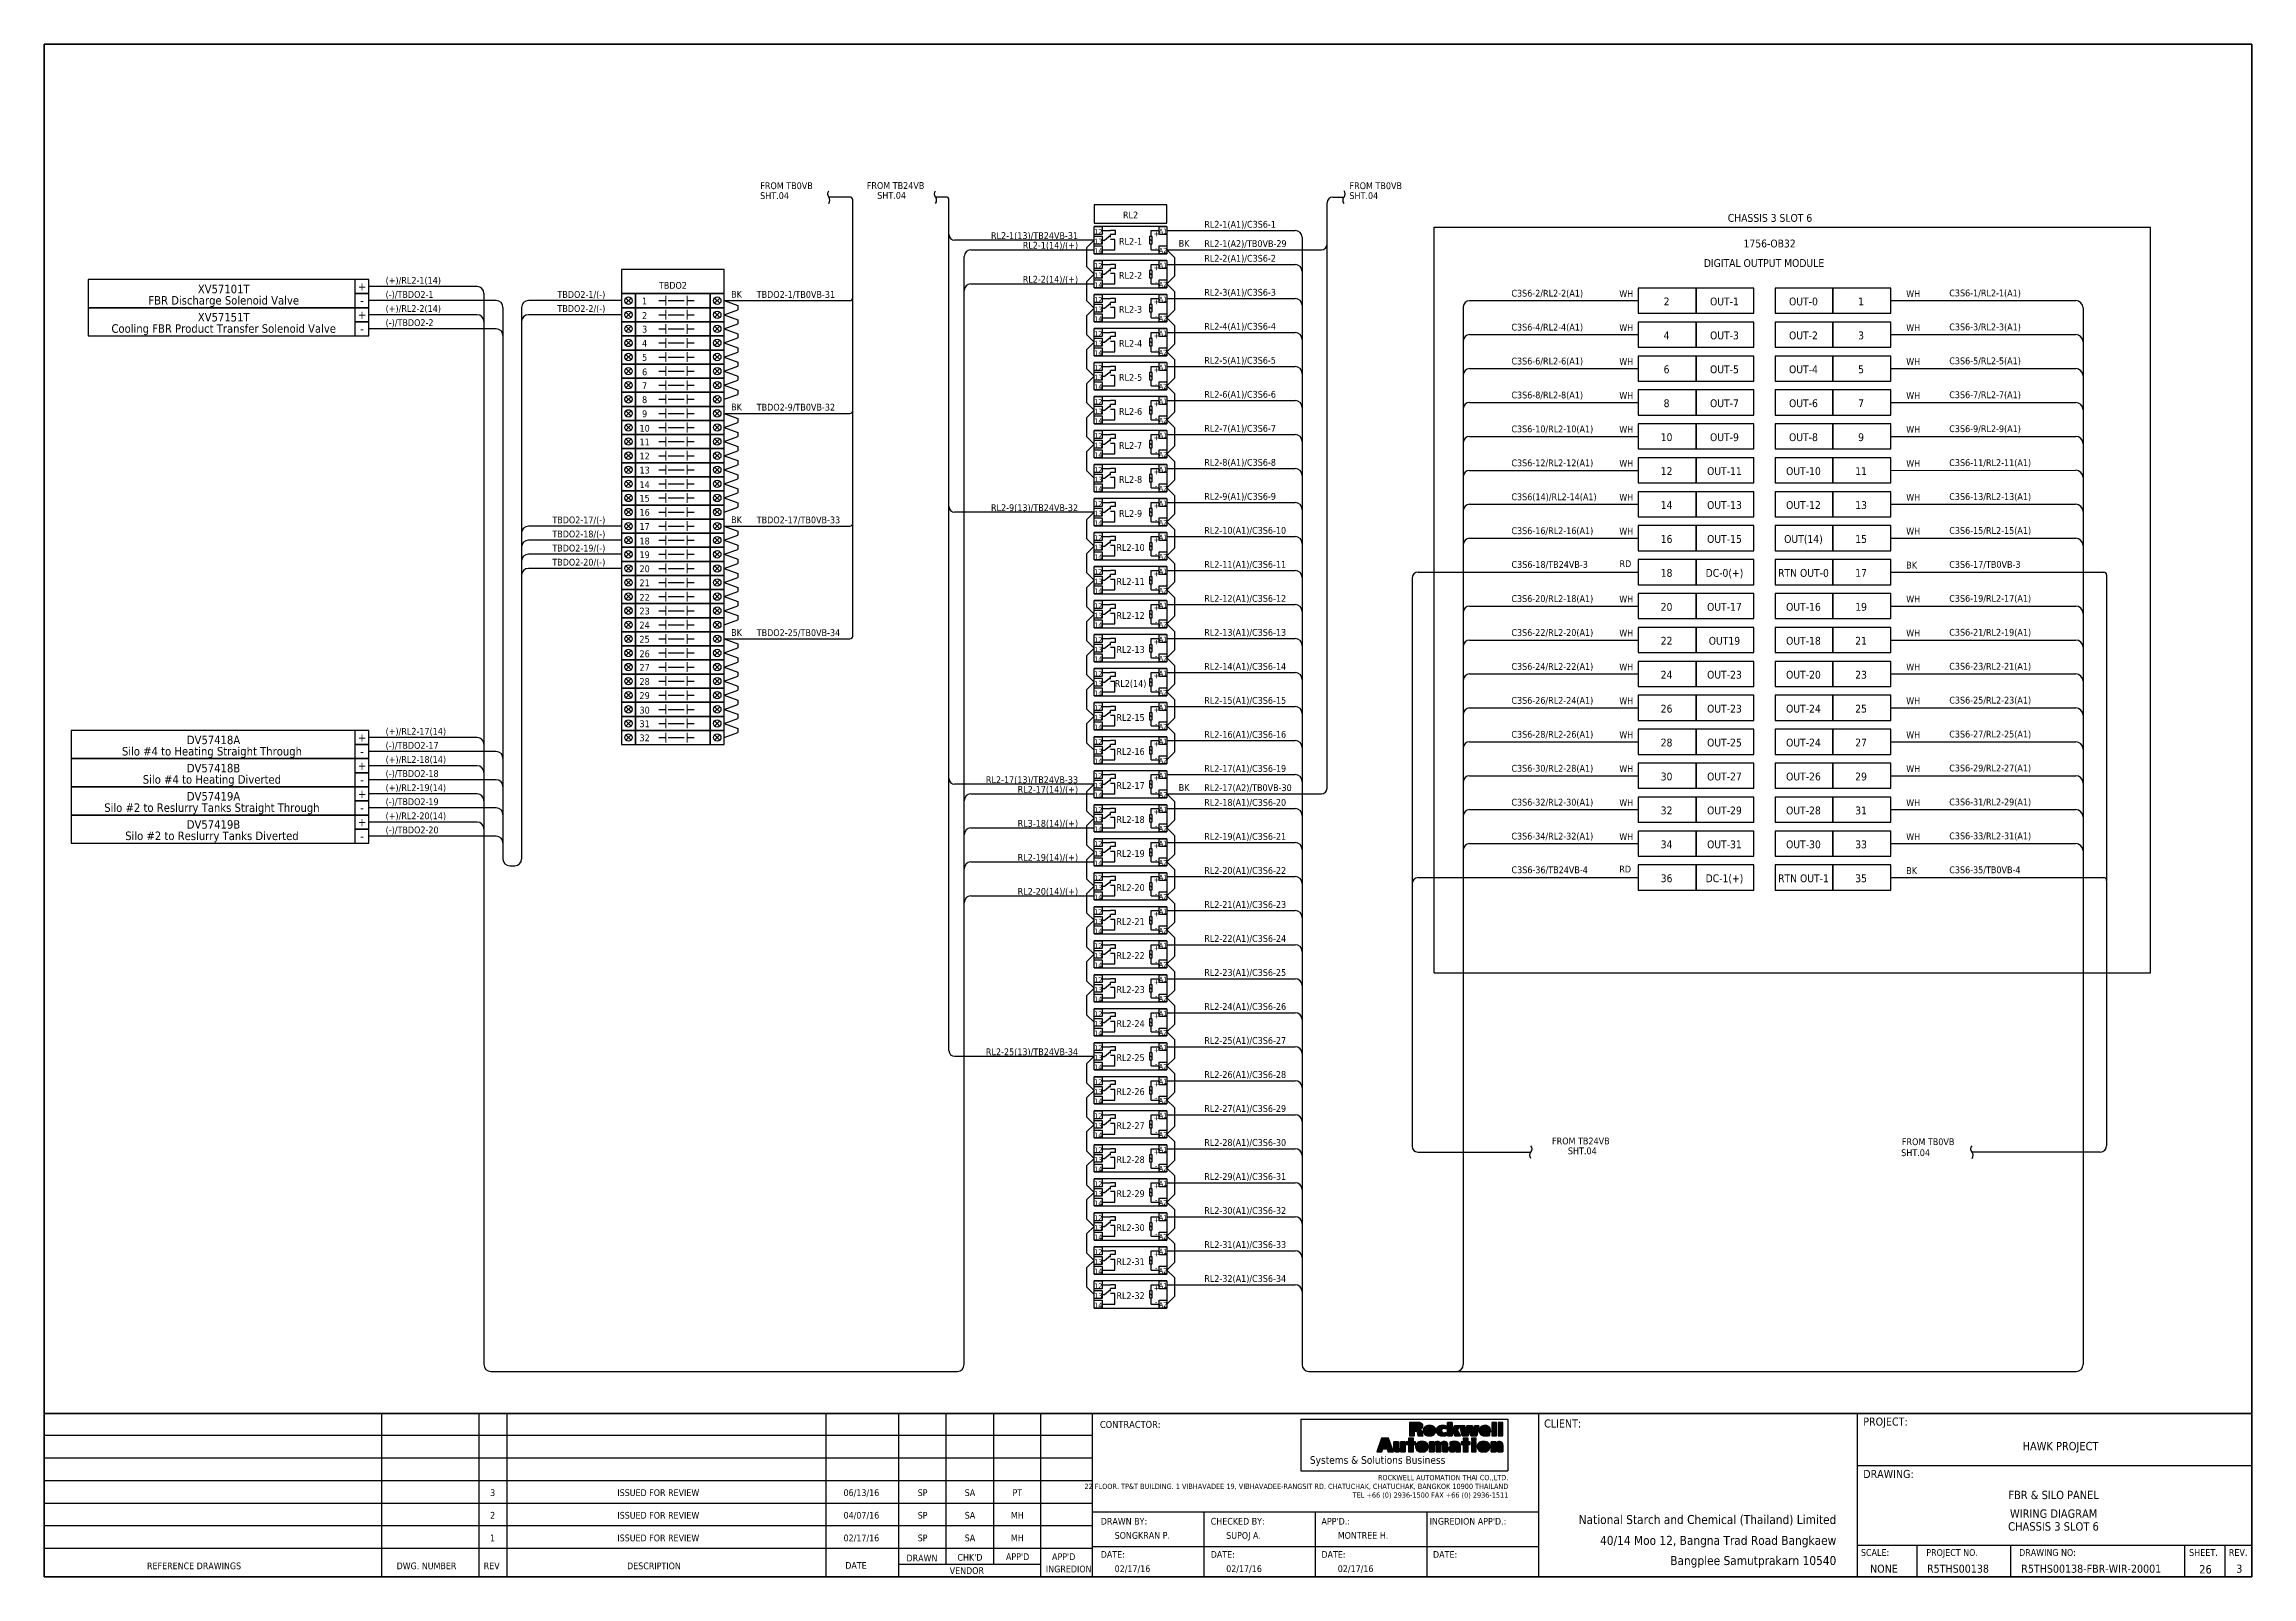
# Model space of a CAD drawing. Header units: millimetres. Extents: x 0 to 1792788, y -13 to 262234.
# Drawn here: x 1018072 to 1116962, y -13 to 68674 of the extents above; entities that cross this region are included whole.
import ezdxf
from ezdxf.enums import TextEntityAlignment as Align

# ---------------------------------------------------------------- set-up
doc = ezdxf.new("R2010")
doc.units = ezdxf.units.MM
for name, color, linetype, lineweight in [('ASHADE', 7, 'Continuous', 25), ('GT_1', 9, 'Continuous', 25), ('HELPPOINT', 7, 'Continuous', 25), ('IE-EQUIP', 253, 'Continuous', 25), ('MEMBER', 7, 'Continuous', 25), ('power', 7, 'Continuous', 25), ('RA_LOGO', 2, 'Continuous', 25), ('TITLE_BOX', 7, 'Continuous', 25)]:
    doc.layers.add(name, color=color, linetype=linetype, lineweight=lineweight)
doc.styles.add('Tahoma', font='')
doc.styles.get('Tahoma').set_extended_font_data('Tahoma')

msp = doc.modelspace()

# ---------------------------------------------------------------- texts
at = {"color": 7, "style": 'Tahoma'}
for s, p in [('FROM TB0VB', (1050149, 62176)), ('FROM TB0VB', (1076543, 62176)), ('SHT.04', (1050144, 61733)), ('SHT.04', (1076538, 61733)), ('BK', (1068892, 59591)), ('RL2-1(A2)/TB0VB-29', (1070037, 59584)), ('(-)/TBDO2-1', (1033367, 57304)), ('BK', (1048845, 57311)), ('TBDO2-1/TB0VB-31', (1049990, 57304)), ('(-)/TBDO2-2', (1033367, 56041)), ('BK', (1048845, 52259)), ('TBDO2-9/TB0VB-32', (1049990, 52252)), ('BK', (1048845, 47207)), ('TBDO2-17/TB0VB-33', (1049990, 47200)), ('C3S6-17/TB0VB-3', (1103408, 45205)), ('BK', (1101480, 45174)), ('BK', (1048845, 42155)), ('TBDO2-25/TB0VB-34', (1049990, 42148)), ('(-)/TBDO2-17', (1033367, 37097)), ('(-)/TBDO2-18', (1033367, 35834)), ('(-)/TBDO2-19', (1033367, 34571)), ('BK', (1068892, 35207)), ('RL2-17(A2)/TB0VB-30', (1070037, 35200)), ('(-)/TBDO2-20', (1033367, 33308)), ('BK', (1101480, 31488)), ('C3S6-35/TB0VB-4', (1103408, 31520)), ('SHT.04', (1101255, 18844)), ('FROM TB0VB', (1101285, 19333))]:
    msp.add_text(s, height=304.8, dxfattribs=at).set_placement(p)
at = {"color": 1, "style": 'Tahoma'}
for s, p in [('FROM TB24VB', (1054919, 62185)), ('SHT.04', (1055388, 61742)), ('C3S6-18/TB24VB-3', (1083800, 45205)), ('RD', (1088637, 45239)), ('C3S6-36/TB24VB-4', (1083800, 31520)), ('RD', (1088628, 31553)), ('FROM TB24VB', (1085614, 19368)), ('SHT.04', (1086326, 18925))]:
    msp.add_text(s, height=304.8, dxfattribs=at).set_placement(p)
at = {"color": 2, "style": 'Tahoma'}
for s, height, p in [('RL2', 304.8, (1066735, 61017)), ('CHASSIS 3 SLOT 6', 350.52, (1095378, 60886)), ('1756-OB32', 350.5, (1095361, 59739)), ('DIGITAL OUTPUT MODULE', 350.52, (1095109, 58864)), ('2', 351, (1090745, 57142)), ('OUT-1', 350.5, (1093338, 57142)), ('OUT-0', 350.5, (1096877, 57142)), ('1', 351, (1099458, 57142)), ('4', 351, (1090745, 55622)), ('OUT-3', 350.5, (1093338, 55622)), ('OUT-2', 350.5, (1096877, 55622)), ('3', 351, (1099458, 55622)), ('6', 351, (1090745, 54101)), ('OUT-5', 350.5, (1093338, 54101)), ('OUT-4', 350.5, (1096877, 54101)), ('5', 351, (1099458, 54101)), ('8', 351, (1090745, 52581)), ('OUT-7', 350.5, (1093338, 52581)), ('OUT-6', 350.5, (1096877, 52581)), ('7', 351, (1099458, 52581)), ('10', 350.5, (1090745, 51060)), ('OUT-9', 350.5, (1093338, 51060)), ('OUT-8', 350.5, (1096877, 51060)), ('9', 351, (1099458, 51060)), ('12', 350.5, (1090745, 49539)), ('OUT-11', 350.5, (1093338, 49539)), ('OUT-10', 350.5, (1096877, 49539)), ('11', 350.5, (1099458, 49539)), ('14', 350.5, (1090745, 48019)), ('OUT-13', 350.5, (1093338, 48019)), ('OUT-12', 350.5, (1096877, 48019)), ('13', 350.5, (1099458, 48019)), ('16', 350.5, (1090745, 46498)), ('OUT-15', 350.5, (1093338, 46498)), ('OUT(14)', 350.5, (1096877, 46498)), ('15', 350.5, (1099458, 46498)), ('18', 350.5, (1090745, 44978)), ('DC-0(+)', 350.5, (1093338, 44978)), ('RTN OUT-0', 350.5, (1096877, 44978)), ('17', 350.5, (1099458, 44978)), ('20', 350.5, (1090745, 43457)), ('OUT-17', 350.5, (1093338, 43457)), ('OUT-16', 350.5, (1096877, 43457)), ('19', 350.5, (1099458, 43457)), ('22', 350.5, (1090745, 41936)), ('OUT19', 350.5, (1093338, 41936)), ('OUT-18', 350.5, (1096877, 41936)), ('21', 350.5, (1099458, 41936)), ('24', 350.5, (1090745, 40416)), ('OUT-23', 350.5, (1093338, 40416)), ('OUT-20', 350.5, (1096877, 40416)), ('23', 350.5, (1099458, 40416)), ('26', 350.5, (1090745, 38895)), ('OUT-23', 350.5, (1093338, 38895)), ('OUT-24', 350.5, (1096877, 38895)), ('25', 350.5, (1099458, 38895)), ('28', 350.5, (1090745, 37375)), ('OUT-25', 350.5, (1093338, 37375)), ('OUT-24', 350.5, (1096877, 37375)), ('27', 350.5, (1099458, 37375)), ('30', 350.5, (1090745, 35854)), ('OUT-27', 350.5, (1093338, 35854)), ('OUT-26', 350.5, (1096877, 35854)), ('29', 350.5, (1099458, 35854)), ('32', 350.5, (1090745, 34333)), ('OUT-29', 350.5, (1093338, 34333)), ('OUT-28', 350.5, (1096877, 34333)), ('31', 350.5, (1099458, 34333)), ('34', 350.5, (1090745, 32813)), ('OUT-31', 350.5, (1093338, 32813)), ('OUT-30', 350.5, (1096877, 32813)), ('33', 350.5, (1099458, 32813)), ('36', 350.5, (1090745, 31292)), ('DC-1(+)', 350.5, (1093338, 31292)), ('RTN OUT-1', 350.5, (1096877, 31292)), ('35', 350.5, (1099458, 31292))]:
    msp.add_text(s, height=height, dxfattribs=at).set_placement(p, align=Align.MIDDLE_CENTER)
at = {"color": 4, "style": 'Tahoma'}
for s, p in [('RL2-1(A1)/C3S6-1', (1070037, 60448)), ('RL2-2(A1)/C3S6-2', (1070037, 58924)), ('(+)/RL2-1(14)', (1033367, 57936)), ('RL2-3(A1)/C3S6-3', (1070037, 57400)), ('C3S6-2/RL2-2(A1)', (1083795, 57360)), ('WH', (1088628, 57338)), ('WH', (1101480, 57338)), ('C3S6-1/RL2-1(A1)', (1103408, 57370)), ('(+)/RL2-2(14)', (1033367, 56673)), ('RL2-4(A1)/C3S6-4', (1070037, 55876)), ('C3S6-4/RL2-4(A1)', (1083795, 55839)), ('WH', (1088628, 55818)), ('WH', (1101480, 55818)), ('C3S6-3/RL2-3(A1)', (1103408, 55850)), ('RL2-5(A1)/C3S6-5', (1070037, 54352)), ('C3S6-6/RL2-6(A1)', (1083795, 54319)), ('WH', (1088628, 54297)), ('WH', (1101480, 54297)), ('C3S6-5/RL2-5(A1)', (1103408, 54329)), ('RL2-6(A1)/C3S6-6', (1070037, 52828)), ('C3S6-8/RL2-8(A1)', (1083795, 52798)), ('WH', (1088628, 52777)), ('WH', (1101480, 52777)), ('C3S6-7/RL2-7(A1)', (1103408, 52808)), ('RL2-7(A1)/C3S6-7', (1070037, 51304)), ('C3S6-10/RL2-10(A1)', (1083795, 51278)), ('WH', (1088628, 51256)), ('WH', (1101480, 51256)), ('C3S6-9/RL2-9(A1)', (1103408, 51288)), ('RL2-8(A1)/C3S6-8', (1070037, 49780)), ('C3S6-12/RL2-12(A1)', (1083795, 49757)), ('WH', (1088628, 49735)), ('WH', (1101480, 49735)), ('C3S6-11/RL2-11(A1)', (1103408, 49767)), ('RL2-9(A1)/C3S6-9', (1070037, 48256)), ('C3S6(14)/RL2-14(A1)', (1083795, 48236)), ('WH', (1088628, 48215)), ('WH', (1101480, 48215)), ('C3S6-13/RL2-13(A1)', (1103408, 48247)), ('RL2-10(A1)/C3S6-10', (1070037, 46732)), ('C3S6-16/RL2-16(A1)', (1083795, 46716)), ('WH', (1088628, 46694)), ('WH', (1101480, 46694)), ('C3S6-15/RL2-15(A1)', (1103408, 46726)), ('RL2-11(A1)/C3S6-11', (1070037, 45208)), ('RL2-12(A1)/C3S6-12', (1070037, 43684)), ('C3S6-20/RL2-18(A1)', (1083795, 43675)), ('WH', (1088628, 43653)), ('WH', (1101480, 43653)), ('C3S6-19/RL2-17(A1)', (1103408, 43685)), ('RL2-13(A1)/C3S6-13', (1070037, 42160)), ('C3S6-22/RL2-20(A1)', (1083795, 42154)), ('WH', (1088628, 42132)), ('WH', (1101480, 42132)), ('C3S6-21/RL2-19(A1)', (1103408, 42164)), ('RL2-14(A1)/C3S6-14', (1070037, 40636)), ('C3S6-24/RL2-22(A1)', (1083795, 40633)), ('WH', (1088628, 40612)), ('WH', (1101480, 40612)), ('C3S6-23/RL2-21(A1)', (1103408, 40643)), ('RL2-15(A1)/C3S6-15', (1070037, 39112)), ('C3S6-26/RL2-24(A1)', (1083795, 39113)), ('WH', (1088628, 39091)), ('WH', (1101480, 39091)), ('C3S6-25/RL2-23(A1)', (1103408, 39123)), ('(+)/RL2-17(14)', (1033367, 37728)), ('RL2-16(A1)/C3S6-16', (1070037, 37588)), ('C3S6-28/RL2-26(A1)', (1083795, 37592)), ('WH', (1088628, 37571)), ('WH', (1101480, 37571)), ('C3S6-27/RL2-25(A1)', (1103408, 37602)), ('(+)/RL2-18(14)', (1033367, 36465)), ('RL2-17(A1)/C3S6-19', (1070037, 36064)), ('C3S6-30/RL2-28(A1)', (1083795, 36071)), ('WH', (1088628, 36050)), ('WH', (1101480, 36050)), ('C3S6-29/RL2-27(A1)', (1103408, 36082)), ('(+)/RL2-19(14)', (1033367, 35202)), ('RL2-18(A1)/C3S6-20', (1070037, 34540)), ('C3S6-32/RL2-30(A1)', (1083795, 34551)), ('WH', (1088628, 34529)), ('WH', (1101480, 34529)), ('C3S6-31/RL2-29(A1)', (1103408, 34561)), ('(+)/RL2-20(14)', (1033367, 33939)), ('RL2-19(A1)/C3S6-21', (1070037, 33016)), ('C3S6-34/RL2-32(A1)', (1083795, 33030)), ('WH', (1088628, 33009)), ('WH', (1101480, 33009)), ('C3S6-33/RL2-31(A1)', (1103408, 33040)), ('RL2-20(A1)/C3S6-22', (1070037, 31492)), ('RL2-21(A1)/C3S6-23', (1070037, 29968)), ('RL2-22(A1)/C3S6-24', (1070037, 28444)), ('RL2-23(A1)/C3S6-25', (1070037, 26920)), ('RL2-24(A1)/C3S6-26', (1070037, 25396)), ('RL2-25(A1)/C3S6-27', (1070037, 23872)), ('RL2-26(A1)/C3S6-28', (1070037, 22348)), ('RL2-27(A1)/C3S6-29', (1070037, 20824)), ('RL2-28(A1)/C3S6-30', (1070037, 19300)), ('RL2-29(A1)/C3S6-31', (1070037, 17776)), ('RL2-30(A1)/C3S6-32', (1070037, 16252)), ('RL2-31(A1)/C3S6-33', (1070037, 14728)), ('RL2-32(A1)/C3S6-34', (1070037, 13204))]:
    msp.add_text(s, height=304.8, dxfattribs=at).set_placement(p)
at = {"color": 1, "style": 'Tahoma'}
for s, p in [('RL2-1(13)/TB24VB-31', (1064385, 59940)), ('RL2-9(13)/TB24VB-32', (1064385, 47748)), ('RL2-17(13)/TB24VB-33', (1064385, 35556)), ('RL2-25(13)/TB24VB-34', (1064385, 23364))]:
    msp.add_text(s, height=304.8, dxfattribs=at).set_placement(p, align=Align.RIGHT)
at = {"color": 4, "style": 'Tahoma'}
for s, p in [('RL2-1(14)/(+)', (1064385, 59508)), ('RL2-2(14)/(+)', (1064385, 57984)), ('RL2-17(14)/(+)', (1064385, 35124)), ('RL3-18(14)/(+)', (1064385, 33600)), ('RL2-19(14)/(+)', (1064385, 32076)), ('RL2-20(14)/(+)', (1064385, 30552))]:
    msp.add_text(s, height=304.8, dxfattribs=at).set_placement(p, align=Align.RIGHT)
at = {"color": 7, "style": 'Tahoma'}
for s, height, p in [('RL2-1', 304.8, (1066735, 59834)), ('RL2-2', 304.8, (1066735, 58310)), ('RL2-3', 304.8, (1066735, 56786)), ('RL2-4', 304.8, (1066735, 55262)), ('RL2-5', 304.8, (1066735, 53738)), ('RL2-6', 304.8, (1066735, 52214)), ('RL2-7', 304.8, (1066735, 50690)), ('RL2-8', 304.8, (1066735, 49166)), ('RL2-9', 304.8, (1066735, 47642)), ('RL2-10', 304.8, (1066735, 46118)), ('RL2-11', 304.8, (1066735, 44594)), ('RL2-12', 304.8, (1066735, 43070)), ('RL2-13', 304.8, (1066735, 41546)), ('RL2(14)', 304.8, (1066735, 40022)), ('RL2-15', 304.8, (1066735, 38498)), ('RL2-16', 304.8, (1066735, 36974)), ('RL2-17', 304.8, (1066735, 35450)), ('RL2-18', 304.8, (1066735, 33926)), ('RL2-19', 304.8, (1066735, 32402)), ('RL2-20', 304.8, (1066735, 30878)), ('RL2-21', 304.8, (1066735, 29354)), ('RL2-22', 304.8, (1066735, 27830)), ('RL2-23', 304.8, (1066735, 26306)), ('RL2-24', 304.8, (1066735, 24782)), ('RL2-25', 304.8, (1066735, 23258)), ('RL2-26', 304.8, (1066735, 21734)), ('RL2-27', 304.8, (1066735, 20210)), ('RL2-28', 304.8, (1066735, 18686)), ('RL2-29', 304.8, (1066735, 17162)), ('RL2-30', 304.8, (1066735, 15638)), ('RL2-31', 304.8, (1066735, 14114)), ('RL2-32', 304.8, (1066735, 12590)), ('CHASSIS 3 SLOT 6', 376.46, (1108076, 2247)), ('26', 376.5, (1114886, 327))]:
    msp.add_text(s, height=height, dxfattribs=at).set_placement(p, align=Align.MIDDLE_CENTER)
at = {"color": 4, "style": 'Tahoma'}
for s, height, p in [('FBR Discharge Solenoid Valve', 381, (1026115, 57193)), ('XV57101T', 381, (1026115, 57701)), ('TBDO2', 304.8, (1046236, 57863)), ('XV57151T', 381, (1026115, 56438)), ('Cooling FBR Product Transfer Solenoid Valve', 381, (1026115, 55930)), ('DV57418A', 381, (1025658, 37494)), ('Silo #4 to Heating Straight Through ', 381, (1025658, 36986)), ('Silo #4 to Heating Diverted ', 381, (1025658, 35723)), ('DV57418B', 381, (1025658, 36231)), ('Silo #2 to Reslurry Tanks Straight Through ', 381, (1025658, 34460)), ('DV57419A', 381, (1025658, 34968)), ('DV57419B', 381, (1025658, 33705)), ('Silo #2 to Reslurry Tanks Diverted ', 381, (1025658, 33197))]:
    msp.add_text(s, height=height, dxfattribs=at).set_placement(p, align=Align.MIDDLE_CENTER)
at = {"color": 7, "style": 'Tahoma'}
for s, p in [('TBDO2-1/(-)', (1043208, 57304)), ('TBDO2-2/(-)', (1043208, 56673)), ('TBDO2-17/(-)', (1043208, 47200)), ('TBDO2-18/(-)', (1043208, 46569)), ('TBDO2-19/(-)', (1043208, 45937)), ('TBDO2-20/(-)', (1043208, 45306))]:
    msp.add_text(s, height=304.8, dxfattribs=at).set_placement(p, align=Align.RIGHT)
at = {"layer": 'power', "color": 1, "style": 'Tahoma'}
for p in [(1032313, 57813), (1032313, 56550), (1032313, 37605), (1032313, 36342), (1032313, 35079), (1032313, 33816)]:
    msp.add_text('+', height=381, dxfattribs=at).set_placement(p, align=Align.MIDDLE_CENTER)
at = {"layer": 'power', "color": 7, "style": 'Tahoma'}
for s, height, p in [('-', 381, (1032313, 57183)), ('2', 305, (1044969, 56510)), ('1', 305, (1044969, 57162)), ('-', 381, (1032313, 55920)), ('4', 305, (1044969, 55267)), ('3', 305, (1044969, 55899)), ('5', 305, (1044969, 54636)), ('6', 305, (1044969, 53984)), ('7', 305, (1044969, 53373)), ('8', 305, (1044969, 52741)), ('10', 305.3, (1044969, 51458)), ('9', 305, (1044969, 52110)), ('11', 305.3, (1044969, 50847)), ('12', 305.3, (1044969, 50215)), ('13', 305.3, (1044969, 49584)), ('14', 305.3, (1044969, 48932)), ('15', 305.3, (1044969, 48321)), ('16', 305.3, (1044969, 47689)), ('17', 305.3, (1044969, 47058)), ('18', 305.3, (1044969, 46406)), ('19', 305.3, (1044969, 45795)), ('20', 305.3, (1044969, 45164)), ('21', 305.3, (1044969, 44532)), ('22', 305.3, (1044969, 43880)), ('23', 305.3, (1044969, 43269)), ('24', 305.3, (1044969, 42638)), ('25', 305.3, (1044969, 42006)), ('26', 305.3, (1044969, 41354)), ('27', 305.3, (1044969, 40743)), ('28', 305.3, (1044969, 40112)), ('29', 305.3, (1044969, 39480)), ('30', 305.3, (1044969, 38828)), ('31', 305.3, (1044969, 38217)), ('32', 305.3, (1044969, 37586)), ('-', 381, (1032313, 36975)), ('-', 381, (1032313, 35712)), ('-', 381, (1032313, 34449)), ('-', 381, (1032313, 33186))]:
    msp.add_text(s, height=height, dxfattribs=at).set_placement(p, align=Align.MIDDLE_CENTER)

# ---------------------------------------------------------------- blocks, each defined once
blk = doc.blocks.new('RA_LOGO1')
at = {"layer": 'RA_LOGO', "linetype": 'Continuous', "ltscale": 25.4}
for color, points in [(1, [(25.1, 13.7), (25.8, 13.7), (26.2, 13.7), (26.6, 13.5), (26.8, 13.2), (26.9, 12.8), (27, 12.3), (27.1, 11.7), (27.2, 11.1), (27.3, 10.7), (30.8, 10.7), (30.7, 11.1), (30.6, 11.7), (30.5, 12.2), (30.4, 12.8), (30.2, 13.4), (30, 13.9), (29.6, 14.3), (29.1, 14.6), (28.4, 14.8), (29, 15), (29.5, 15.2), (29.8, 15.5), (30.2, 15.8), (30.4, 16.2), (30.6, 16.6), (30.6, 17.2), (30.6, 17.6), (30.5, 18), (30.3, 18.4), (30.1, 18.6), (29.8, 18.9), (29.5, 19.1), (29.1, 19.3), (28.7, 19.4), (28.2, 19.5), (27.7, 19.5), (27.2, 19.5), (21.7, 19.5), (21.7, 10.7), (25.1, 10.7)]), (1, [(24.9, 15.7), (24.9, 17.6), (25.9, 17.6), (26.5, 17.5), (27, 17.2), (27.2, 16.7), (27.1, 16.1), (26.8, 15.8), (26.3, 15.7), (25.8, 15.7)]), (1, [(33, 17.2), (32.6, 17), (32.3, 16.8), (32, 16.6), (31.7, 16.4), (31.4, 16.1), (31.3, 15.7), (31.1, 15.4), (31, 15), (30.9, 14.6), (30.9, 14.1), (30.9, 13.7), (31, 13.3), (31.1, 12.9), (31.2, 12.5), (31.4, 12.2), (31.6, 11.9), (31.8, 11.6), (32.1, 11.3), (32.4, 11.1), (32.8, 11), (33.1, 10.8), (33.6, 10.7), (34, 10.6), (34.5, 10.6), (35, 10.5), (35.5, 10.6), (36, 10.6), (36.5, 10.7), (36.9, 10.8), (37.3, 11), (37.6, 11.1), (37.9, 11.3), (38.2, 11.6), (38.4, 11.9), (38.7, 12.2), (38.8, 12.5), (39, 12.9), (39, 13.3), (39.1, 13.7), (39.1, 14.1), (39.1, 14.6), (39, 15), (38.9, 15.4), (38.8, 15.7), (38.6, 16.1), (38.3, 16.4), (38.1, 16.6), (37.7, 16.8), (37.4, 17), (37, 17.2), (36.6, 17.3), (36.1, 17.4), (35.6, 17.4), (35, 17.5), (34.5, 17.4), (33.9, 17.4), (33.5, 17.3)]), (1, [(34.6, 15.4), (35, 15.6), (35.5, 15.4), (35.7, 14.8), (35.7, 14.1), (35.7, 13.4), (35.6, 12.9), (35.4, 12.6), (35, 12.4), (34.6, 12.6), (34.4, 12.9), (34.3, 13.4), (34.3, 14.1), (34.4, 14.8)]), (1, [(43.1, 14.6), (43.3, 15), (43.6, 15.3), (44.1, 15.5), (44.6, 15.6), (45.2, 15.5), (45.6, 15.4), (46, 15.2), (46, 17.2), (45.5, 17.3), (45, 17.4), (44.4, 17.4), (43.7, 17.5), (43.2, 17.4), (42.7, 17.4), (42.2, 17.3), (41.7, 17.2), (41.3, 17), (41, 16.8), (40.7, 16.6), (40.4, 16.4), (40.2, 16.1), (40, 15.7), (39.8, 15.4), (39.7, 15), (39.6, 14.6), (39.6, 14.1), (39.6, 13.7), (39.7, 13.3), (39.8, 12.9), (39.9, 12.5), (40.1, 12.2), (40.3, 11.9), (40.5, 11.6), (40.8, 11.3), (41.1, 11.1), (41.5, 11), (41.8, 10.8), (42.3, 10.7), (42.7, 10.6), (43.2, 10.6), (43.7, 10.5), (44.4, 10.6), (45, 10.6), (45.6, 10.7), (46.1, 10.9), (46.1, 12.8), (45.6, 12.6), (45.2, 12.5), (44.6, 12.4), (44.1, 12.5), (43.6, 12.7), (43.3, 13), (43.1, 13.5), (43, 14.1)]), (1, [(50.1, 19.5), (46.9, 19.5), (46.9, 10.7), (50.1, 10.7), (50.1, 14.4)]), (1, [(50.1, 14.4), (51.9, 10.7), (55.6, 10.7), (53.4, 14.4), (55.2, 17.3), (51.7, 17.3)]), (1, [(56.7, 10.7), (60.7, 10.7), (61.5, 15.2), (61.6, 15.2), (62.4, 10.7), (66.4, 10.7), (67.8, 17.3), (64.9, 17.3), (64.3, 13), (64.3, 13), (63.6, 17.3), (59.7, 17.3), (59, 13), (59, 13), (58.4, 17.3), (55.2, 17.3)]), (1, [(71.6, 10.6), (72.1, 10.5), (72.6, 10.5), (73.2, 10.6), (73.7, 10.6), (74.2, 10.7), (74.6, 10.8), (75.1, 10.9), (75.1, 12.6), (74.6, 12.4), (74.1, 12.3), (73.5, 12.2), (72.9, 12.2), (72.4, 12.2), (71.9, 12.3), (71.5, 12.5), (71.2, 12.8), (71.1, 13.2), (75.6, 13.2), (75.6, 13.6), (75.5, 14.1), (75.5, 14.5), (75.4, 15), (75.3, 15.4), (75.2, 15.7), (75, 16.1), (74.8, 16.4), (74.5, 16.6), (74.2, 16.9), (73.9, 17.1), (73.5, 17.2), (73.1, 17.4), (72.6, 17.4), (72.1, 17.5), (71.5, 17.4), (71, 17.4), (70.5, 17.3), (70.1, 17.2), (69.7, 17), (69.3, 16.8), (69, 16.6), (68.7, 16.4), (68.5, 16.1), (68.3, 15.7), (68.2, 15.4), (68.1, 15), (68, 14.6), (68, 14.1), (68, 13.7), (68, 13.3), (68.1, 12.9), (68.3, 12.5), (68.4, 12.2), (68.6, 11.9), (68.9, 11.6), (69.2, 11.3), (69.5, 11.1), (69.8, 11), (70.2, 10.8), (70.6, 10.7), (71.1, 10.6)]), (1, [(71.1, 14.6), (71.1, 15.2), (71.4, 15.7), (72, 15.9), (72.5, 15.7), (72.7, 15.2), (72.8, 14.6)]), (1, [(76.4, 10.7), (79.5, 10.7), (79.5, 19.5), (76.4, 19.5)]), (1, [(83.6, 19.5), (80.5, 19.5), (80.5, 10.7), (83.6, 10.7)]), (252, [(6.9, 1.9), (7.5, 0), (11.1, 0), (7.9, 9), (3.2, 9), (0, 0), (3.4, 0), (4, 1.9)]), (252, [(6.5, 4.1), (4.5, 4.1), (5.5, 7.1)]), (252, [(18.9, 6.7), (15.7, 6.7), (15.7, 2.8), (15.7, 2.4), (15.5, 2.1), (15.1, 1.9), (14.7, 2.1), (14.5, 2.4), (14.5, 2.8), (14.5, 6.7), (11.3, 6.7), (11.3, 2), (11.3, 1.6), (11.4, 1.2), (11.6, 0.8), (11.8, 0.5), (12.1, 0.2), (12.5, 0), (13, -0.1), (13.6, -0.1), (14.2, -0.1), (14.7, 0), (15.2, 0.3), (15.5, 0.7), (15.9, 1.2), (15.9, 0), (18.9, 0)]), (252, [(24.3, 4.9), (25.7, 4.9), (25.7, 6.7), (24.3, 6.7), (24.3, 9), (21, 9), (21, 6.7), (19.6, 6.7), (19.6, 4.9), (21, 4.9), (21, 0), (24.3, 0)]), (252, [(29, -0.1), (29.4, -0.1), (30, -0.1), (30.5, -0.1), (31, -0.1), (31.4, 0), (31.9, 0.1), (32.3, 0.3), (32.6, 0.5), (32.9, 0.7), (33.2, 0.9), (33.5, 1.2), (33.7, 1.5), (33.8, 1.9), (34, 2.2), (34.1, 2.6), (34.1, 3), (34.2, 3.5), (34.1, 4), (34.1, 4.4), (34, 4.8), (33.8, 5.1), (33.6, 5.5), (33.4, 5.8), (33.1, 6), (32.8, 6.3), (32.4, 6.4), (32, 6.6), (31.5, 6.7), (31.1, 6.8), (30.5, 6.9), (30, 6.9), (29.4, 6.9), (28.9, 6.8), (28.4, 6.7), (28, 6.6), (27.6, 6.4), (27.2, 6.3), (26.9, 6), (26.6, 5.8), (26.4, 5.5), (26.2, 5.1), (26, 4.8), (25.9, 4.4), (25.8, 4), (25.8, 3.5), (25.8, 3), (25.9, 2.6), (26, 2.2), (26.1, 1.9), (26.3, 1.5), (26.5, 1.2), (26.7, 0.9), (27, 0.7), (27.3, 0.5), (27.7, 0.3), (28.1, 0.1), (28.5, 0)]), (252, [(29.6, 1.9), (29.4, 2.3), (29.3, 2.8), (29.3, 3.5), (29.3, 4.2), (29.5, 4.7), (30, 5), (30.4, 4.7), (30.6, 4.2), (30.7, 3.5), (30.7, 2.8), (30.6, 2.3), (30.4, 1.9), (30, 1.8)]), (252, [(38.2, 3.9), (38.2, 4.3), (38.4, 4.7), (38.8, 4.8), (39.2, 4.7), (39.4, 4.3), (39.4, 3.9), (39.4, 0), (42.6, 0), (42.6, 3.9), (42.6, 4.3), (42.8, 4.7), (43.2, 4.8), (43.6, 4.7), (43.8, 4.3), (43.8, 3.9), (43.8, 0), (47, 0), (47, 4), (47, 4.4), (47, 4.8), (47, 5.1), (46.9, 5.5), (46.8, 5.8), (46.6, 6.1), (46.4, 6.4), (46.1, 6.6), (45.7, 6.7), (45.2, 6.8), (44.7, 6.9), (44.1, 6.8), (43.6, 6.7), (43.1, 6.5), (42.7, 6.1), (42.5, 5.7), (42.2, 6.2), (41.9, 6.5), (41.4, 6.7), (40.9, 6.8), (40.4, 6.9), (39.9, 6.8), (39.4, 6.7), (39, 6.6), (38.6, 6.3), (38.3, 6), (38, 5.5), (38, 6.7), (35, 6.7), (35, 0), (38.2, 0)]), (252, [(47.8, 1.3), (48, 0.9), (48.2, 0.6), (48.5, 0.3), (48.9, 0.1), (49.3, 0), (49.8, -0.1), (50.2, -0.1), (50.8, -0.1), (51.3, 0), (51.7, 0.2), (52.1, 0.6), (52.5, 1), (52.5, 0), (55.5, 0), (55.5, 4.1), (55.4, 4.6), (55.4, 5), (55.2, 5.4), (55, 5.7), (54.7, 6), (54.4, 6.2), (54.1, 6.4), (53.8, 6.6), (53.4, 6.7), (53, 6.8), (52.6, 6.8), (52.2, 6.9), (51.8, 6.9), (51.4, 6.9), (50.7, 6.9), (50.1, 6.8), (49.6, 6.7), (49.1, 6.6), (48.5, 6.5), (48.5, 4.6), (49.1, 4.8), (49.6, 5), (50.2, 5.1), (50.8, 5.2), (51.3, 5.2), (51.7, 5.1), (52.1, 4.9), (52.4, 4.6), (52.5, 4.2), (52.2, 4.2), (51.7, 4.3), (51.2, 4.3), (50.8, 4.3), (50.4, 4.2), (49.9, 4.2), (49.5, 4.1), (49.1, 3.9), (48.7, 3.7), (48.4, 3.5), (48.1, 3.2), (47.9, 2.8), (47.8, 2.3), (47.8, 1.8)]), (252, [(50.7, 2.2), (51, 2.7), (51.5, 2.9), (52.2, 3), (52.5, 3), (52.5, 2.7), (52.4, 2.2), (52.1, 1.7), (51.5, 1.6), (51.1, 1.6), (50.8, 1.8)]), (252, [(57.3, 0), (60.6, 0), (60.6, 4.9), (62, 4.9), (62, 6.7), (60.6, 6.7), (60.6, 9), (57.3, 9), (57.3, 6.7), (56, 6.7), (56, 4.9), (57.3, 4.9)]), (252, [(66, 7.5), (66, 9), (62.8, 9), (62.8, 7.5)]), (252, [(62.8, 0), (66, 0), (66, 6.7), (62.8, 6.7)]), (252, [(69.9, -0.1), (70.4, -0.1), (70.9, -0.1), (71.4, -0.1), (71.9, -0.1), (72.4, 0), (72.8, 0.1), (73.2, 0.3), (73.5, 0.5), (73.8, 0.7), (74.1, 0.9), (74.4, 1.2), (74.6, 1.5), (74.8, 1.9), (74.9, 2.2), (75, 2.6), (75, 3), (75.1, 3.5), (75, 4), (75, 4.4), (74.9, 4.8), (74.7, 5.1), (74.5, 5.5), (74.3, 5.8), (74, 6), (73.7, 6.3), (73.3, 6.4), (72.9, 6.6), (72.5, 6.7), (72, 6.8), (71.4, 6.9), (70.9, 6.9), (70.3, 6.9), (69.8, 6.8), (69.3, 6.7), (68.9, 6.6), (68.5, 6.4), (68.1, 6.3), (67.8, 6), (67.5, 5.8), (67.3, 5.5), (67.1, 5.1), (66.9, 4.8), (66.8, 4.4), (66.7, 4), (66.7, 3.5), (66.7, 3), (66.8, 2.6), (66.9, 2.2), (67, 1.9), (67.2, 1.5), (67.4, 1.2), (67.6, 0.9), (67.9, 0.7), (68.2, 0.5), (68.6, 0.3), (69, 0.1), (69.4, 0)]), (252, [(70.5, 1.9), (70.3, 2.3), (70.2, 2.8), (70.2, 3.5), (70.2, 4.2), (70.4, 4.7), (70.9, 5), (71.4, 4.7), (71.6, 4.2), (71.6, 3.5), (71.6, 2.8), (71.5, 2.3), (71.3, 1.9), (70.9, 1.8)]), (252, [(79.2, 3.9), (79.2, 4.3), (79.3, 4.7), (79.7, 4.8), (80.1, 4.7), (80.3, 4.3), (80.3, 3.9), (80.3, 0), (83.6, 0), (83.6, 4.7), (83.5, 5.1), (83.4, 5.6), (83.3, 5.9), (83, 6.3), (82.7, 6.5), (82.3, 6.7), (81.8, 6.8), (81.2, 6.9), (80.7, 6.8), (80.1, 6.7), (79.7, 6.4), (79.3, 6.1), (79, 5.5), (79, 6.7), (75.9, 6.7), (75.9, 0), (79.2, 0)])]:
    blk.add_hatch(color=color, dxfattribs=at).paths.add_polyline_path(points, flags=0)
at = {"layer": 'RA_LOGO', "color": 1, "linetype": 'Continuous', "ltscale": 25.4}
for points in [[(29.1, 19.3), (28.7, 19.4), (28.2, 19.5), (27.7, 19.5), (27.2, 19.5), (21.7, 19.5), (21.7, 10.7), (25.1, 10.7), (25.1, 13.7), (25.8, 13.7), (26.2, 13.7), (26.6, 13.5), (26.8, 13.2), (26.9, 12.8), (27, 12.3), (27.1, 11.7), (27.2, 11.1), (27.3, 10.7), (30.8, 10.7), (30.7, 11.1), (30.6, 11.7), (30.5, 12.2), (30.4, 12.8), (30.2, 13.4), (30, 13.9), (29.6, 14.3), (29.1, 14.6), (28.5, 14.8), (28.5, 14.8), (29, 15), (29.5, 15.2), (29.8, 15.5), (30.2, 15.8), (30.4, 16.2), (30.6, 16.6), (30.6, 17.2), (30.6, 17.6), (30.5, 18), (30.3, 18.4), (30.1, 18.6), (29.8, 18.9), (29.5, 19.1)], [(25.1, 13.7), (25.8, 13.7), (26.2, 13.7), (26.6, 13.5), (26.8, 13.2), (26.9, 12.8), (27, 12.3), (27.1, 11.7), (27.2, 11.1), (27.3, 10.7), (30.8, 10.7), (30.7, 11.1), (30.6, 11.7), (30.5, 12.2), (30.4, 12.8), (30.2, 13.4), (30, 13.9), (29.6, 14.3), (29.1, 14.6), (28.4, 14.8), (29, 15), (29.5, 15.2), (29.8, 15.5), (30.2, 15.8), (30.4, 16.2), (30.6, 16.6), (30.6, 17.2), (30.6, 17.6), (30.5, 18), (30.3, 18.4), (30.1, 18.6), (29.8, 18.9), (29.5, 19.1), (29.1, 19.3), (28.7, 19.4), (28.2, 19.5), (27.7, 19.5), (27.2, 19.5), (21.7, 19.5), (21.7, 10.7), (25.1, 10.7)], [(24.9, 15.7), (24.9, 17.6), (25.9, 17.6), (26.5, 17.5), (27, 17.2), (27.2, 16.7), (27.1, 16.1), (26.8, 15.8), (26.3, 15.7), (25.8, 15.7)], [(25.8, 15.7), (24.9, 15.7), (24.9, 17.6), (25.9, 17.6), (26.5, 17.5), (27, 17.2), (27.2, 16.7), (27.1, 16.1), (26.8, 15.8), (26.3, 15.7)], [(37, 17.2), (36.6, 17.3), (36.1, 17.4), (35.6, 17.4), (35, 17.5), (34.5, 17.4), (33.9, 17.4), (33.5, 17.3), (33, 17.2), (32.6, 17), (32.3, 16.8), (32, 16.6), (31.7, 16.4), (31.4, 16.1), (31.3, 15.7), (31.1, 15.4), (31, 15), (30.9, 14.6), (30.9, 14.1), (30.9, 14.1), (30.9, 13.7), (31, 13.3), (31.1, 12.9), (31.2, 12.5), (31.4, 12.2), (31.6, 11.9), (31.8, 11.6), (32.1, 11.3), (32.4, 11.1), (32.8, 11), (33.1, 10.8), (33.6, 10.7), (34, 10.6), (34.5, 10.6), (35, 10.5), (35.5, 10.6), (36, 10.6), (36.5, 10.7), (36.9, 10.8), (37.3, 11), (37.6, 11.1), (37.9, 11.3), (38.2, 11.6), (38.4, 11.9), (38.7, 12.2), (38.8, 12.5), (39, 12.9), (39, 13.3), (39.1, 13.7), (39.1, 14.1), (39.1, 14.6), (39, 15), (38.9, 15.4), (38.8, 15.7), (38.6, 16.1), (38.3, 16.4), (38.1, 16.6), (37.7, 16.8), (37.4, 17)], [(33, 17.2), (32.6, 17), (32.3, 16.8), (32, 16.6), (31.7, 16.4), (31.4, 16.1), (31.3, 15.7), (31.1, 15.4), (31, 15), (30.9, 14.6), (30.9, 14.1), (30.9, 13.7), (31, 13.3), (31.1, 12.9), (31.2, 12.5), (31.4, 12.2), (31.6, 11.9), (31.8, 11.6), (32.1, 11.3), (32.4, 11.1), (32.8, 11), (33.1, 10.8), (33.6, 10.7), (34, 10.6), (34.5, 10.6), (35, 10.5), (35.5, 10.6), (36, 10.6), (36.5, 10.7), (36.9, 10.8), (37.3, 11), (37.6, 11.1), (37.9, 11.3), (38.2, 11.6), (38.4, 11.9), (38.7, 12.2), (38.8, 12.5), (39, 12.9), (39, 13.3), (39.1, 13.7), (39.1, 14.1), (39.1, 14.6), (39, 15), (38.9, 15.4), (38.8, 15.7), (38.6, 16.1), (38.3, 16.4), (38.1, 16.6), (37.7, 16.8), (37.4, 17), (37, 17.2), (36.6, 17.3), (36.1, 17.4), (35.6, 17.4), (35, 17.5), (34.5, 17.4), (33.9, 17.4), (33.5, 17.3)], [(34.3, 14.1), (34.4, 14.8), (34.6, 15.4), (35, 15.6), (35.5, 15.4), (35.7, 14.8), (35.7, 14.1), (35.7, 13.4), (35.6, 12.9), (35.4, 12.6), (35, 12.4), (34.6, 12.6), (34.4, 12.9), (34.3, 13.4)], [(34.6, 15.4), (35, 15.6), (35.5, 15.4), (35.7, 14.8), (35.7, 14.1), (35.7, 13.4), (35.6, 12.9), (35.4, 12.6), (35, 12.4), (34.6, 12.6), (34.4, 12.9), (34.3, 13.4), (34.3, 14.1), (34.4, 14.8)], [(42.7, 17.4), (43.2, 17.4), (43.7, 17.5), (44.4, 17.4), (45, 17.4), (45.5, 17.3), (46, 17.2), (46, 15.2), (45.6, 15.4), (45.2, 15.5), (44.6, 15.6), (44.1, 15.5), (43.6, 15.3), (43.3, 15), (43.1, 14.6), (43, 14.1), (43.1, 13.5), (43.3, 13), (43.6, 12.7), (44.1, 12.5), (44.6, 12.4), (45.2, 12.5), (45.6, 12.6), (46.1, 12.8), (46.1, 10.9), (45.6, 10.7), (45, 10.6), (44.4, 10.6), (43.7, 10.5), (43.2, 10.6), (42.7, 10.6), (42.3, 10.7), (41.8, 10.8), (41.5, 11), (41.1, 11.1), (40.8, 11.3), (40.5, 11.6), (40.3, 11.9), (40.1, 12.2), (39.9, 12.5), (39.8, 12.9), (39.7, 13.3), (39.6, 13.7), (39.6, 14.1), (39.6, 14.6), (39.7, 15), (39.8, 15.4), (40, 15.7), (40.2, 16.1), (40.4, 16.4), (40.7, 16.6), (41, 16.8), (41.3, 17), (41.7, 17.2), (42.2, 17.3)], [(43.1, 14.6), (43.3, 15), (43.6, 15.3), (44.1, 15.5), (44.6, 15.6), (45.2, 15.5), (45.6, 15.4), (46, 15.2), (46, 17.2), (45.5, 17.3), (45, 17.4), (44.4, 17.4), (43.7, 17.5), (43.2, 17.4), (42.7, 17.4), (42.2, 17.3), (41.7, 17.2), (41.3, 17), (41, 16.8), (40.7, 16.6), (40.4, 16.4), (40.2, 16.1), (40, 15.7), (39.8, 15.4), (39.7, 15), (39.6, 14.6), (39.6, 14.1), (39.6, 13.7), (39.7, 13.3), (39.8, 12.9), (39.9, 12.5), (40.1, 12.2), (40.3, 11.9), (40.5, 11.6), (40.8, 11.3), (41.1, 11.1), (41.5, 11), (41.8, 10.8), (42.3, 10.7), (42.7, 10.6), (43.2, 10.6), (43.7, 10.5), (44.4, 10.6), (45, 10.6), (45.6, 10.7), (46.1, 10.9), (46.1, 12.8), (45.6, 12.6), (45.2, 12.5), (44.6, 12.4), (44.1, 12.5), (43.6, 12.7), (43.3, 13), (43.1, 13.5), (43, 14.1)], [(50.1, 10.7), (46.9, 10.7), (46.9, 19.5), (50.1, 19.5), (50.1, 14.4), (50.1, 14.4), (50.1, 14.4)], [(50.1, 19.5), (46.9, 19.5), (46.9, 10.7), (50.1, 10.7), (50.1, 14.4)], [(50.1, 14.4), (51.9, 10.7), (55.6, 10.7), (53.4, 14.4), (55.2, 17.3), (51.7, 17.3)], [(51.9, 10.7), (50.1, 14.4), (51.7, 17.3), (55.2, 17.3), (53.4, 14.4), (55.6, 10.7)], [(62.4, 10.7), (61.6, 15.2), (61.5, 15.2), (60.7, 10.7), (56.7, 10.7), (55.2, 17.3), (58.4, 17.3), (59, 13), (59, 13), (59.7, 17.3), (63.6, 17.3), (64.3, 13), (64.3, 13), (64.9, 17.3), (67.8, 17.3), (66.4, 10.7)], [(56.7, 10.7), (60.7, 10.7), (61.5, 15.2), (61.6, 15.2), (62.4, 10.7), (66.4, 10.7), (67.8, 17.3), (64.9, 17.3), (64.3, 13), (64.3, 13), (63.6, 17.3), (59.7, 17.3), (59, 13), (59, 13), (58.4, 17.3), (55.2, 17.3)], [(71.6, 10.6), (72.1, 10.5), (72.6, 10.5), (73.2, 10.6), (73.7, 10.6), (74.2, 10.7), (74.6, 10.8), (75.1, 10.9), (75.1, 12.6), (74.6, 12.4), (74.1, 12.3), (73.5, 12.2), (72.9, 12.2), (72.4, 12.2), (71.9, 12.3), (71.5, 12.5), (71.2, 12.8), (71.1, 13.2), (75.6, 13.2), (75.6, 13.6), (75.5, 14.1), (75.5, 14.5), (75.4, 15), (75.3, 15.4), (75.2, 15.7), (75, 16.1), (74.8, 16.4), (74.5, 16.6), (74.2, 16.9), (73.9, 17.1), (73.5, 17.2), (73.1, 17.4), (72.6, 17.4), (72.1, 17.5), (71.5, 17.4), (71, 17.4), (70.5, 17.3), (70.1, 17.2), (69.7, 17), (69.3, 16.8), (69, 16.6), (68.7, 16.4), (68.5, 16.1), (68.3, 15.7), (68.2, 15.4), (68.1, 15), (68, 14.6), (68, 14.1), (68, 14.1), (68, 13.7), (68, 13.3), (68.1, 12.9), (68.3, 12.5), (68.4, 12.2), (68.6, 11.9), (68.9, 11.6), (69.2, 11.3), (69.5, 11.1), (69.8, 11), (70.2, 10.8), (70.6, 10.7), (71.1, 10.6)], [(71.6, 10.6), (72.1, 10.5), (72.6, 10.5), (73.2, 10.6), (73.7, 10.6), (74.2, 10.7), (74.6, 10.8), (75.1, 10.9), (75.1, 12.6), (74.6, 12.4), (74.1, 12.3), (73.5, 12.2), (72.9, 12.2), (72.4, 12.2), (71.9, 12.3), (71.5, 12.5), (71.2, 12.8), (71.1, 13.2), (75.6, 13.2), (75.6, 13.6), (75.5, 14.1), (75.5, 14.5), (75.4, 15), (75.3, 15.4), (75.2, 15.7), (75, 16.1), (74.8, 16.4), (74.5, 16.6), (74.2, 16.9), (73.9, 17.1), (73.5, 17.2), (73.1, 17.4), (72.6, 17.4), (72.1, 17.5), (71.5, 17.4), (71, 17.4), (70.5, 17.3), (70.1, 17.2), (69.7, 17), (69.3, 16.8), (69, 16.6), (68.7, 16.4), (68.5, 16.1), (68.3, 15.7), (68.2, 15.4), (68.1, 15), (68, 14.6), (68, 14.1), (68, 13.7), (68, 13.3), (68.1, 12.9), (68.3, 12.5), (68.4, 12.2), (68.6, 11.9), (68.9, 11.6), (69.2, 11.3), (69.5, 11.1), (69.8, 11), (70.2, 10.8), (70.6, 10.7), (71.1, 10.6)], [(72.8, 14.6), (71.1, 14.6), (71.1, 15.2), (71.4, 15.7), (72, 15.9), (72.5, 15.7), (72.7, 15.2)], [(71.1, 14.6), (71.1, 15.2), (71.4, 15.7), (72, 15.9), (72.5, 15.7), (72.7, 15.2), (72.8, 14.6)], [(76.4, 10.7), (79.5, 10.7), (79.5, 19.5), (76.4, 19.5)], [(76.4, 10.7), (79.5, 10.7), (79.5, 19.5), (76.4, 19.5)], [(80.5, 10.7), (83.6, 10.7), (83.6, 19.5), (80.5, 19.5)], [(83.6, 19.5), (80.5, 19.5), (80.5, 10.7), (83.6, 10.7)]]:
    blk.add_lwpolyline(points, close=True, dxfattribs=at)
at = {"layer": 'RA_LOGO', "color": 252, "linetype": 'Continuous', "ltscale": 25.4}
for points in [[(7.5, 0), (11.1, 0), (7.9, 9), (3.2, 9), (0, 0), (3.4, 0), (4, 1.9), (6.9, 1.9)], [(6.9, 1.9), (7.5, 0), (11.1, 0), (7.9, 9), (3.2, 9), (0, 0), (3.4, 0), (4, 1.9)], [(5.5, 7.1), (5.5, 7.1), (6.5, 4.1), (4.5, 4.1)], [(6.5, 4.1), (4.5, 4.1), (5.5, 7.1)], [(11.6, 0.8), (11.4, 1.2), (11.3, 1.6), (11.3, 2), (11.3, 6.7), (14.5, 6.7), (14.5, 2.8), (14.5, 2.4), (14.7, 2.1), (15.1, 1.9), (15.5, 2.1), (15.7, 2.4), (15.7, 2.8), (15.7, 6.7), (18.9, 6.7), (18.9, 0), (15.9, 0), (15.9, 1.2), (15.8, 1.2), (15.5, 0.7), (15.2, 0.3), (14.7, 0), (14.2, -0.1), (13.6, -0.1), (13, -0.1), (12.5, 0), (12.1, 0.2), (11.8, 0.5)], [(18.9, 6.7), (15.7, 6.7), (15.7, 2.8), (15.7, 2.4), (15.5, 2.1), (15.1, 1.9), (14.7, 2.1), (14.5, 2.4), (14.5, 2.8), (14.5, 6.7), (11.3, 6.7), (11.3, 2), (11.3, 1.6), (11.4, 1.2), (11.6, 0.8), (11.8, 0.5), (12.1, 0.2), (12.5, 0), (13, -0.1), (13.6, -0.1), (14.2, -0.1), (14.7, 0), (15.2, 0.3), (15.5, 0.7), (15.9, 1.2), (15.9, 0), (18.9, 0)], [(24.3, 4.9), (25.7, 4.9), (25.7, 6.7), (24.3, 6.7), (24.3, 9), (21, 9), (21, 6.7), (19.6, 6.7), (19.6, 4.9), (21, 4.9), (21, 0), (24.3, 0)], [(24.3, 4.9), (25.7, 4.9), (25.7, 6.7), (24.3, 6.7), (24.3, 9), (21, 9), (21, 6.7), (19.6, 6.7), (19.6, 4.9), (21, 4.9), (21, 0), (24.3, 0)], [(29.4, 6.9), (28.9, 6.8), (28.4, 6.7), (28, 6.6), (27.6, 6.4), (27.2, 6.3), (26.9, 6), (26.6, 5.8), (26.4, 5.5), (26.2, 5.1), (26, 4.8), (25.9, 4.4), (25.8, 4), (25.8, 3.5), (25.8, 3.5), (25.8, 3), (25.9, 2.6), (26, 2.2), (26.1, 1.9), (26.3, 1.5), (26.5, 1.2), (26.7, 0.9), (27, 0.7), (27.3, 0.5), (27.7, 0.3), (28.1, 0.1), (28.5, 0), (29, -0.1), (29.4, -0.1), (30, -0.1), (30.5, -0.1), (31, -0.1), (31.4, 0), (31.9, 0.1), (32.3, 0.3), (32.6, 0.5), (32.9, 0.7), (33.2, 0.9), (33.5, 1.2), (33.7, 1.5), (33.8, 1.9), (34, 2.2), (34.1, 2.6), (34.1, 3), (34.2, 3.5), (34.2, 3.5), (34.1, 4), (34.1, 4.4), (34, 4.8), (33.8, 5.1), (33.6, 5.5), (33.4, 5.8), (33.1, 6), (32.8, 6.3), (32.4, 6.4), (32, 6.6), (31.5, 6.7), (31.1, 6.8), (30.5, 6.9), (30, 6.9), (30, 6.9)], [(29, -0.1), (29.4, -0.1), (30, -0.1), (30.5, -0.1), (31, -0.1), (31.4, 0), (31.9, 0.1), (32.3, 0.3), (32.6, 0.5), (32.9, 0.7), (33.2, 0.9), (33.5, 1.2), (33.7, 1.5), (33.8, 1.9), (34, 2.2), (34.1, 2.6), (34.1, 3), (34.2, 3.5), (34.1, 4), (34.1, 4.4), (34, 4.8), (33.8, 5.1), (33.6, 5.5), (33.4, 5.8), (33.1, 6), (32.8, 6.3), (32.4, 6.4), (32, 6.6), (31.5, 6.7), (31.1, 6.8), (30.5, 6.9), (30, 6.9), (29.4, 6.9), (28.9, 6.8), (28.4, 6.7), (28, 6.6), (27.6, 6.4), (27.2, 6.3), (26.9, 6), (26.6, 5.8), (26.4, 5.5), (26.2, 5.1), (26, 4.8), (25.9, 4.4), (25.8, 4), (25.8, 3.5), (25.8, 3), (25.9, 2.6), (26, 2.2), (26.1, 1.9), (26.3, 1.5), (26.5, 1.2), (26.7, 0.9), (27, 0.7), (27.3, 0.5), (27.7, 0.3), (28.1, 0.1), (28.5, 0)], [(29.3, 3.5), (29.3, 4.2), (29.5, 4.7), (30, 5), (30.4, 4.7), (30.6, 4.2), (30.7, 3.5), (30.7, 2.8), (30.6, 2.3), (30.4, 1.9), (30, 1.8), (29.6, 1.9), (29.4, 2.3), (29.3, 2.8)], [(29.6, 1.9), (29.4, 2.3), (29.3, 2.8), (29.3, 3.5), (29.3, 4.2), (29.5, 4.7), (30, 5), (30.4, 4.7), (30.6, 4.2), (30.7, 3.5), (30.7, 2.8), (30.6, 2.3), (30.4, 1.9), (30, 1.8)], [(39.4, 4.3), (39.2, 4.7), (38.8, 4.8), (38.4, 4.7), (38.2, 4.3), (38.2, 3.9), (38.2, 0), (35, 0), (35, 6.7), (38, 6.7), (38, 5.6), (38.1, 5.6), (38.3, 6), (38.6, 6.3), (39, 6.6), (39.4, 6.7), (39.9, 6.8), (40.4, 6.9), (40.9, 6.8), (41.4, 6.7), (41.9, 6.5), (42.2, 6.2), (42.5, 5.7), (42.5, 5.7), (42.7, 6.1), (43.1, 6.5), (43.6, 6.7), (44.1, 6.8), (44.7, 6.9), (45.2, 6.8), (45.7, 6.7), (46.1, 6.6), (46.4, 6.4), (46.6, 6.1), (46.8, 5.8), (46.9, 5.5), (47, 5.1), (47, 4.8), (47, 4.4), (47, 4), (47, 0), (43.8, 0), (43.8, 3.9), (43.8, 4.3), (43.6, 4.7), (43.2, 4.8), (42.8, 4.7), (42.6, 4.3), (42.6, 3.9), (42.6, 0), (39.4, 0), (39.4, 3.9)], [(38.2, 3.9), (38.2, 4.3), (38.4, 4.7), (38.8, 4.8), (39.2, 4.7), (39.4, 4.3), (39.4, 3.9), (39.4, 0), (42.6, 0), (42.6, 3.9), (42.6, 4.3), (42.8, 4.7), (43.2, 4.8), (43.6, 4.7), (43.8, 4.3), (43.8, 3.9), (43.8, 0), (47, 0), (47, 4), (47, 4.4), (47, 4.8), (47, 5.1), (46.9, 5.5), (46.8, 5.8), (46.6, 6.1), (46.4, 6.4), (46.1, 6.6), (45.7, 6.7), (45.2, 6.8), (44.7, 6.9), (44.1, 6.8), (43.6, 6.7), (43.1, 6.5), (42.7, 6.1), (42.5, 5.7), (42.2, 6.2), (41.9, 6.5), (41.4, 6.7), (40.9, 6.8), (40.4, 6.9), (39.9, 6.8), (39.4, 6.7), (39, 6.6), (38.6, 6.3), (38.3, 6), (38, 5.5), (38, 6.7), (35, 6.7), (35, 0), (38.2, 0)], [(50.1, 6.8), (49.6, 6.7), (49.1, 6.6), (48.5, 6.5), (48.5, 4.6), (49.1, 4.8), (49.6, 5), (50.2, 5.1), (50.8, 5.2), (51.3, 5.2), (51.7, 5.1), (52.1, 4.9), (52.4, 4.6), (52.5, 4.2), (52.2, 4.2), (51.7, 4.3), (51.2, 4.3), (50.8, 4.3), (50.4, 4.2), (49.9, 4.2), (49.5, 4.1), (49.1, 3.9), (48.7, 3.7), (48.4, 3.5), (48.1, 3.2), (47.9, 2.8), (47.8, 2.3), (47.8, 1.8), (47.8, 1.8), (47.8, 1.3), (48, 0.9), (48.2, 0.6), (48.5, 0.3), (48.9, 0.1), (49.3, 0), (49.8, -0.1), (50.2, -0.1), (50.8, -0.1), (51.3, 0), (51.7, 0.2), (52.1, 0.6), (52.4, 1), (52.5, 1), (52.5, 0), (55.5, 0), (55.5, 4.1), (55.4, 4.6), (55.4, 5), (55.2, 5.4), (55, 5.7), (54.7, 6), (54.4, 6.2), (54.1, 6.4), (53.8, 6.6), (53.4, 6.7), (53, 6.8), (52.6, 6.8), (52.2, 6.9), (51.8, 6.9), (51.4, 6.9), (50.7, 6.9)], [(47.8, 1.3), (48, 0.9), (48.2, 0.6), (48.5, 0.3), (48.9, 0.1), (49.3, 0), (49.8, -0.1), (50.2, -0.1), (50.8, -0.1), (51.3, 0), (51.7, 0.2), (52.1, 0.6), (52.5, 1), (52.5, 0), (55.5, 0), (55.5, 4.1), (55.4, 4.6), (55.4, 5), (55.2, 5.4), (55, 5.7), (54.7, 6), (54.4, 6.2), (54.1, 6.4), (53.8, 6.6), (53.4, 6.7), (53, 6.8), (52.6, 6.8), (52.2, 6.9), (51.8, 6.9), (51.4, 6.9), (50.7, 6.9), (50.1, 6.8), (49.6, 6.7), (49.1, 6.6), (48.5, 6.5), (48.5, 4.6), (49.1, 4.8), (49.6, 5), (50.2, 5.1), (50.8, 5.2), (51.3, 5.2), (51.7, 5.1), (52.1, 4.9), (52.4, 4.6), (52.5, 4.2), (52.2, 4.2), (51.7, 4.3), (51.2, 4.3), (50.8, 4.3), (50.4, 4.2), (49.9, 4.2), (49.5, 4.1), (49.1, 3.9), (48.7, 3.7), (48.4, 3.5), (48.1, 3.2), (47.9, 2.8), (47.8, 2.3), (47.8, 1.8)], [(50.7, 2.2), (51, 2.7), (51.5, 2.9), (52.2, 3), (52.5, 3), (52.5, 2.7), (52.4, 2.2), (52.1, 1.7), (51.5, 1.6), (51.1, 1.6), (50.8, 1.8)], [(52.5, 2.7), (52.4, 2.2), (52.1, 1.7), (51.5, 1.6), (51.1, 1.6), (50.8, 1.8), (50.7, 2.2), (51, 2.7), (51.5, 2.9), (52.2, 3), (52.5, 3)], [(60.6, 0), (60.6, 4.9), (62, 4.9), (62, 6.7), (60.6, 6.7), (60.6, 9), (57.3, 9), (57.3, 6.7), (56, 6.7), (56, 4.9), (57.3, 4.9), (57.3, 0)], [(57.3, 0), (60.6, 0), (60.6, 4.9), (62, 4.9), (62, 6.7), (60.6, 6.7), (60.6, 9), (57.3, 9), (57.3, 6.7), (56, 6.7), (56, 4.9), (57.3, 4.9)], [(66, 7.5), (66, 9), (62.8, 9), (62.8, 7.5)], [(62.8, 7.5), (66, 7.5), (66, 9), (62.8, 9)], [(62.8, 0), (66, 0), (66, 6.7), (62.8, 6.7)], [(62.8, 0), (66, 0), (66, 6.7), (62.8, 6.7)], [(72.9, 6.6), (72.5, 6.7), (72, 6.8), (71.4, 6.9), (70.9, 6.9), (70.3, 6.9), (69.8, 6.8), (69.3, 6.7), (68.9, 6.6), (68.5, 6.4), (68.1, 6.3), (67.8, 6), (67.5, 5.8), (67.3, 5.5), (67.1, 5.1), (66.9, 4.8), (66.8, 4.4), (66.7, 4), (66.7, 3.5), (66.7, 3.5), (66.7, 3), (66.8, 2.6), (66.9, 2.2), (67, 1.9), (67.2, 1.5), (67.4, 1.2), (67.6, 0.9), (67.9, 0.7), (68.2, 0.5), (68.6, 0.3), (69, 0.1), (69.4, 0), (69.9, -0.1), (70.4, -0.1), (70.9, -0.1), (71.4, -0.1), (71.9, -0.1), (72.4, 0), (72.8, 0.1), (73.2, 0.3), (73.5, 0.5), (73.8, 0.7), (74.1, 0.9), (74.4, 1.2), (74.6, 1.5), (74.8, 1.9), (74.9, 2.2), (75, 2.6), (75, 3), (75.1, 3.5), (75.1, 3.5), (75, 4), (75, 4.4), (74.9, 4.8), (74.7, 5.1), (74.5, 5.5), (74.3, 5.8), (74, 6), (73.7, 6.3), (73.3, 6.4)], [(69.9, -0.1), (70.4, -0.1), (70.9, -0.1), (71.4, -0.1), (71.9, -0.1), (72.4, 0), (72.8, 0.1), (73.2, 0.3), (73.5, 0.5), (73.8, 0.7), (74.1, 0.9), (74.4, 1.2), (74.6, 1.5), (74.8, 1.9), (74.9, 2.2), (75, 2.6), (75, 3), (75.1, 3.5), (75, 4), (75, 4.4), (74.9, 4.8), (74.7, 5.1), (74.5, 5.5), (74.3, 5.8), (74, 6), (73.7, 6.3), (73.3, 6.4), (72.9, 6.6), (72.5, 6.7), (72, 6.8), (71.4, 6.9), (70.9, 6.9), (70.3, 6.9), (69.8, 6.8), (69.3, 6.7), (68.9, 6.6), (68.5, 6.4), (68.1, 6.3), (67.8, 6), (67.5, 5.8), (67.3, 5.5), (67.1, 5.1), (66.9, 4.8), (66.8, 4.4), (66.7, 4), (66.7, 3.5), (66.7, 3), (66.8, 2.6), (66.9, 2.2), (67, 1.9), (67.2, 1.5), (67.4, 1.2), (67.6, 0.9), (67.9, 0.7), (68.2, 0.5), (68.6, 0.3), (69, 0.1), (69.4, 0)], [(70.2, 3.5), (70.2, 4.2), (70.4, 4.7), (70.9, 5), (71.4, 4.7), (71.6, 4.2), (71.6, 3.5), (71.6, 2.8), (71.5, 2.3), (71.3, 1.9), (70.9, 1.8), (70.5, 1.9), (70.3, 2.3), (70.2, 2.8)], [(70.5, 1.9), (70.3, 2.3), (70.2, 2.8), (70.2, 3.5), (70.2, 4.2), (70.4, 4.7), (70.9, 5), (71.4, 4.7), (71.6, 4.2), (71.6, 3.5), (71.6, 2.8), (71.5, 2.3), (71.3, 1.9), (70.9, 1.8)], [(79.2, 4.3), (79.2, 3.9), (79.2, 0), (75.9, 0), (75.9, 6.7), (79, 6.7), (79, 5.6), (79, 5.6), (79.3, 6.1), (79.7, 6.4), (80.1, 6.7), (80.7, 6.8), (81.2, 6.9), (81.8, 6.8), (82.3, 6.7), (82.7, 6.5), (83, 6.3), (83.3, 5.9), (83.4, 5.6), (83.5, 5.1), (83.6, 4.7), (83.6, 0), (80.3, 0), (80.3, 3.9), (80.3, 4.3), (80.1, 4.7), (79.7, 4.8), (79.3, 4.7)], [(79.2, 3.9), (79.2, 4.3), (79.3, 4.7), (79.7, 4.8), (80.1, 4.7), (80.3, 4.3), (80.3, 3.9), (80.3, 0), (83.6, 0), (83.6, 4.7), (83.5, 5.1), (83.4, 5.6), (83.3, 5.9), (83, 6.3), (82.7, 6.5), (82.3, 6.7), (81.8, 6.8), (81.2, 6.9), (80.7, 6.8), (80.1, 6.7), (79.7, 6.4), (79.3, 6.1), (79, 5.5), (79, 6.7), (75.9, 6.7), (75.9, 0), (79.2, 0)]]:
    blk.add_lwpolyline(points, close=True, dxfattribs=at)
blk = doc.blocks.new('TPA')
at = {"ltscale": 25.4}
for p, q in [((14356728, 12757470), (14356728, 12754838)), ((14356728, 12757470), (14367258, 12757470)), ((14367258, 12757470), (14367258, 12754838)), ((14356728, 12754838), (14367258, 12754838))]:
    blk.add_line(p, q, dxfattribs=at)
at = {"color": 4, "ltscale": 25.4}
for p, q in [((14388070, 12751057), (14388070, 12749437)), ((14392840, 12751057), (14392840, 12749437))]:
    blk.add_line(p, q, dxfattribs=at)
at = {"color": 4, "ltscale": 12.7}
for p, q in [((14401704, 12751057), (14401704, 12749437)), ((14401704, 12751057), (14401704, 12749437)), ((14403758, 12751057), (14403758, 12749437)), ((14403758, 12751057), (14403758, 12749437))]:
    blk.add_line(p, q, dxfattribs=at)
at = {"layer": 'GT_1', "color": 4, "ltscale": 25.4}
for p, q in [((14309938, 12749437), (14309938, 12757755)), ((14314900, 12749437), (14314900, 12757755)), ((14316319, 12749437), (14316319, 12757755)), ((14332560, 12749437), (14332560, 12757755)), ((14336263, 12749437), (14336263, 12757755)), ((14338674, 12750067), (14338674, 12757755)), ((14341086, 12750068), (14341086, 12757756)), ((14343490, 12749437), (14343490, 12757755)), ((14346116, 12749437), (14346116, 12757755)), ((14368833, 12749437), (14368833, 12757755)), ((14385061, 12749437), (14385061, 12757755)), ((14385061, 12749437), (14385061, 12757755)), ((14385061, 12749437), (14385061, 12757755)), ((14346116, 12756634), (14292753, 12756634)), ((14346116, 12755485), (14292753, 12755485)), ((14346116, 12754332), (14292753, 12754332)), ((14346116, 12753180), (14292753, 12753180)), ((14368833, 12752737), (14346116, 12752737)), ((14351795, 12749437), (14351795, 12752737)), ((14357475, 12749437), (14357475, 12752737)), ((14363154, 12749437), (14363154, 12752737)), ((14346116, 12752028), (14292753, 12752028)), ((14346114, 12750875), (14292753, 12750875)), ((14343490, 12750067), (14336263, 12750067)), ((14368833, 12750964), (14346116, 12750964)), ((14385061, 12751057), (14405128, 12751057))]:
    blk.add_line(p, q, dxfattribs=at)
at = {"layer": 'HELPPOINT', "color": 4, "lineweight": 35, "ltscale": 25.4}
for p, q in [((14292753, 12749437), (14292753, 12827491)), ((14292753, 12827491), (14405128, 12827491)), ((14292753, 12749437), (14292753, 12827491)), ((14292753, 12827491), (14405128, 12827491)), ((14405128, 12827491), (14405128, 12749437)), ((14405128, 12827491), (14405128, 12749437)), ((14405128, 12749437), (14292753, 12749437)), ((14405128, 12749437), (14292753, 12749437))]:
    blk.add_line(p, q, dxfattribs=at)
at = {"layer": 'HELPPOINT', "color": 4, "ltscale": 25.4}
for p, q in [((14385061, 12755112), (14405128, 12755112)), ((14385061, 12755112), (14405128, 12755112)), ((14385061, 12751057), (14405128, 12751057))]:
    blk.add_line(p, q, dxfattribs=at)
at = {"layer": 'MEMBER', "color": 4, "lineweight": 35, "ltscale": 25.4}
blk.add_line((14292753, 12757755), (14405128, 12757755), dxfattribs=at)
blk.add_line((14292753, 12757755), (14405128, 12757755), dxfattribs=at)
at = {"layer": 'MEMBER', "color": 4, "ltscale": 25.4}
for p, q in [((14385061, 12755112), (14405128, 12755112)), ((14385061, 12755112), (14405128, 12755112)), ((14385061, 12751057), (14405128, 12751057)), ((14385061, 12751057), (14405128, 12751057))]:
    blk.add_line(p, q, dxfattribs=at)
at = {"xscale": 76.7727272878401, "yscale": 76.77272728795651, "zscale": 76.7727272878401}
blk.add_blockref('RA_LOGO1', (14360581, 12755805), dxfattribs=at)
at = {"color": 4, "style": 'Tahoma'}
for s, p in [('HAWK PROJECT', (14395390, 12756097)), ('FBR & SILO PANEL', (14395038, 12753610)), ('WIRING DIAGRAM', (14395038, 12752660))]:
    blk.add_text(s, height=424.08, dxfattribs=at).set_placement(p, align=Align.MIDDLE_CENTER)
at = {"color": 7, "style": 'Tahoma'}
blk.add_text('Systems & Solutions Business', height=390.01, dxfattribs=at).set_placement((14357181, 12755584), align=Align.TOP_LEFT)
at = {"color": 4, "insert": (14367280, 12754629), "char_height": 268.15, "attachment_point": 3, "style": 'Tahoma'}
blk.add_mtext('ROCKWELL AUTOMATION THAI CO.,LTD.\\P22 FLOOR. TP&T BUILDING. 1 VIBHAVADEE 19, VIBHAVADEE-RANGSIT RD. CHATUCHAK, CHATUCHAK, BANGKOK 10900 THAILAND\\PTEL +66 (0) 2936-1500 FAX +66 (0) 2936-1511', dxfattribs=at)
at = {"layer": 'GT_1', "color": 4, "style": 'Tahoma'}
for s, p in [('CLIENT:', (14369105, 12757043)), ('PROJECT:', (14385347, 12757139)), ('DRAWING:', (14385347, 12754472))]:
    blk.add_text(s, height=411.3, dxfattribs=at).set_placement(p)
at = {"layer": 'MEMBER', "color": 4, "style": 'Tahoma'}
for s, height, p in [('CONTRACTOR:', 356.48, (14346493, 12757021)), ('DRAWN BY:', 342.8, (14346536, 12752097)), ('CHECKED BY:', 342.77, (14352135, 12752097)), ("APP'D.:", 342.8, (14357769, 12752097)), ("INGREDION APP'D.:", 342.77, (14363275, 12752097)), ('SONGKRAN P.', 342.77, (14347243, 12751377)), ('SUPOJ A.', 342.8, (14352921, 12751377)), ('MONTREE H.', 342.8, (14358601, 12751377)), ('REFERENCE DRAWINGS', 342.77, (14297988, 12749826)), ('DWG. NUMBER', 342.77, (14310694, 12749826)), ('REV', 342.8, (14315126, 12749826)), ('DESCRIPTION', 342.77, (14322425, 12749826)), ('DATE', 342.8, (14333532, 12749847)), ('DRAWN', 342.8, (14336649, 12750224)), ("CHK'D", 342.8, (14339241, 12750260)), ("APP'D", 342.8, (14341710, 12750294)), ("APP'D", 342.8, (14344056, 12750294)), ('DATE:', 342.8, (14346536, 12750407)), ('DATE:', 342.8, (14352135, 12750407)), ('DATE:', 342.8, (14357769, 12750407)), ('DATE:', 342.8, (14363448, 12750407)), ('SCALE:', 342.8, (14385231, 12750507)), ('NONE', 410.8, (14385694, 12749649)), ('PROJECT NO.', 342.77, (14388558, 12750507)), ('R5THS00138', 410.8, (14388593, 12749649)), ('DRAWING NO:', 342.77, (14393283, 12750507)), ('R5THS00138-FBR-WIR-20001', 410.83, (14393388, 12749649)), ('SHEET.', 346.5, (14401935, 12750507)), ('REV.', 346.5, (14403954, 12750507)), ('VENDOR', 342.8, (14338846, 12749586)), ('INGREDION', 342.8, (14343744, 12749668)), ('02/17/16', 342.8, (14347243, 12749683)), ('02/17/16', 342.8, (14352921, 12749683)), ('02/17/16', 342.8, (14358601, 12749683))]:
    blk.add_text(s, height=height, dxfattribs=at).set_placement(p)
for s, height, p in [('3', 343, (14315582, 12753726)), ('ISSUED FOR REVIEW', 342.77, (14324013, 12753726)), ('06/13/16', 342.8, (14334352, 12753726)), ('SP', 342.8, (14337466, 12753726)), ('SA', 342.8, (14339877, 12753726)), ('PT', 342.8, (14342288, 12753726)), ('2', 343, (14315582, 12752574)), ('ISSUED FOR REVIEW', 342.77, (14324013, 12752574)), ('04/07/16', 342.8, (14334352, 12752574)), ('SP', 342.8, (14337466, 12752574)), ('SA', 342.8, (14339877, 12752574)), ('MH', 342.8, (14342288, 12752574)), ('1', 343, (14315582, 12751421)), ('ISSUED FOR REVIEW', 342.77, (14324013, 12751421)), ('02/17/16', 342.8, (14334352, 12751421)), ('SP', 342.8, (14337466, 12751421)), ('SA', 342.8, (14339877, 12751421)), ('MH', 342.8, (14342288, 12751421))]:
    blk.add_text(s, height=height, dxfattribs=at).set_placement(p, align=Align.MIDDLE_CENTER)
blk.add_text('3', height=411, dxfattribs=at).set_placement((14404490, 12749649), align=Align.CENTER)
at = {"layer": 'TITLE_BOX', "color": 7, "style": 'Tahoma'}
for s, p in [('National Starch and Chemical (Thailand) Limited', (14383976, 12752129)), ('40/14 Moo 12, Bangna Trad Road Bangkaew', (14383976, 12751067)), ('Bangplee Samutprakarn 10540', (14383976, 12750041))]:
    blk.add_text(s, height=457.2, dxfattribs=at).set_placement(p, align=Align.RIGHT)
blk = doc.blocks.new('700RL')
at = {"color": 1, "ltscale": 25.4}
for p, q in [((15889446, 12491261), (15889446, 12492481)), ((15889446, 12492126), (15889446, 12492481)), ((15889446, 12492481), (15889797, 12492481)), ((15892698, 12492481), (15889446, 12492481)), ((15889446, 12491261), (15889446, 12492481)), ((15889797, 12492126), (15889446, 12492126)), ((15889446, 12491694), (15889446, 12492049)), ((15889446, 12492049), (15889797, 12492049)), ((15889797, 12492481), (15889797, 12492126)), ((15889797, 12492304), (15890173, 12492304)), ((15889797, 12492049), (15889797, 12491694)), ((15889797, 12491871), (15889900, 12491871)), ((15889900, 12491871), (15890173, 12492089)), ((15890399, 12492304), (15890173, 12492304)), ((15890399, 12492129), (15890173, 12492129)), ((15890173, 12492013), (15890173, 12492129)), ((15890363, 12491906), (15890173, 12491906)), ((15890363, 12491439), (15890363, 12491906)), ((15890399, 12492129), (15890399, 12492304)), ((15891926, 12491929), (15892042, 12491814)), ((15891998, 12492304), (15892347, 12492304)), ((15891998, 12492031), (15891998, 12492304)), ((15892347, 12492126), (15892347, 12492481)), ((15892347, 12492481), (15892698, 12492481)), ((15892698, 12492126), (15892347, 12492126)), ((15892698, 12492481), (15892698, 12492126)), ((15892698, 12492481), (15892698, 12491261)), ((15889797, 12491694), (15889446, 12491694)), ((15889446, 12491261), (15889446, 12491617)), ((15889446, 12491617), (15889797, 12491617)), ((15889797, 12491261), (15889446, 12491261)), ((15889446, 12491261), (15892698, 12491261)), ((15889797, 12491617), (15889797, 12491261)), ((15889797, 12491439), (15890363, 12491439)), ((15891998, 12491439), (15891998, 12491712)), ((15891998, 12491439), (15892347, 12491439)), ((15892347, 12491261), (15892347, 12491617)), ((15892347, 12491617), (15892698, 12491617)), ((15892698, 12491261), (15892347, 12491261)), ((15892698, 12491617), (15892698, 12491261))]:
    blk.add_line(p, q, dxfattribs=at)
blk.add_lwpolyline([(15891926, 12491712), (15892042, 12491712), (15892042, 12492031), (15891926, 12492031)], close=True, dxfattribs=at)
at = {"color": 1, "style": 'Tahoma'}
for s, height, p in [('12', 231.6, (15889626, 12492251)), ('13', 231.6, (15889626, 12491819)), ('+', 232, (15892226, 12492165)), ('+', 232, (15892226, 12492165)), ('A1', 231.6, (15892527, 12492274)), ('14', 231.6, (15889626, 12491386)), ('-', 232, (15892226, 12491526)), ('A2', 231.6, (15892527, 12491410))]:
    blk.add_text(s, height=height, dxfattribs=at).set_placement(p, align=Align.MIDDLE_CENTER)

# ---------------------------------------------------------------- linework, layer by layer
at = {"color": 7, "ltscale": 25.4}
for p, q in [((1054166, 61819), (1053220, 61819)), ((1054293, 42149), (1054293, 61692)), ((1075790, 61819), (1076303, 61819)), ((1068361, 59457), (1068702, 59117)), ((1068361, 59457), (1075282, 59457)), ((1068702, 59117), (1068702, 58274)), ((1068361, 57933), (1068702, 58274)), ((1068361, 57933), (1068702, 57593)), ((1068702, 57593), (1068702, 56750)), ((1038320, 57178), (1032622, 57178)), ((1038625, 56873), (1038625, 32157)), ((1039456, 56873), (1039456, 32157)), ((1043933, 57178), (1039761, 57178)), ((1043933, 56546), (1039761, 56546)), ((1044366, 57295), (1044131, 57060)), ((1044131, 57295), (1044366, 57060)), ((1044366, 56664), (1044131, 56429)), ((1044131, 56664), (1044366, 56429)), ((1045600, 57178), (1045918, 57178)), ((1045600, 56546), (1045918, 56546)), ((1046018, 57178), (1046744, 57178)), ((1046018, 56546), (1046744, 56546)), ((1046872, 57178), (1047190, 57178)), ((1046872, 56546), (1047190, 56546)), ((1048105, 57295), (1048340, 57060)), ((1048340, 57295), (1048105, 57060)), ((1048105, 56664), (1048340, 56429)), ((1048340, 56664), (1048105, 56429)), ((1048539, 57178), (1054166, 57178)), ((1048539, 57178), (1049143, 56954)), ((1048539, 56546), (1049143, 56769)), ((1048539, 56546), (1049143, 56323)), ((1049143, 56954), (1049143, 56769)), ((1068361, 56409), (1068702, 56750)), ((1068361, 56409), (1068702, 56069)), ((1038320, 55915), (1032622, 55915)), ((1044366, 56032), (1044131, 55797)), ((1044131, 56032), (1044366, 55797)), ((1044366, 55401), (1044131, 55166)), ((1044131, 55401), (1044366, 55166)), ((1045600, 55915), (1045918, 55915)), ((1046018, 55915), (1046744, 55915)), ((1046872, 55915), (1047190, 55915)), ((1048105, 56032), (1048340, 55797)), ((1048340, 56032), (1048105, 55797)), ((1048105, 55401), (1048340, 55166)), ((1048340, 55401), (1048105, 55166)), ((1048539, 55915), (1049143, 56138)), ((1048539, 55915), (1049143, 55691)), ((1048539, 55283), (1049143, 55506)), ((1049143, 56323), (1049143, 56138)), ((1049143, 55691), (1049143, 55506)), ((1068702, 56069), (1068702, 55226)), ((1044366, 54769), (1044131, 54534)), ((1044131, 54769), (1044366, 54534)), ((1045600, 55283), (1045918, 55283)), ((1045600, 54652), (1045918, 54652)), ((1046018, 55283), (1046744, 55283)), ((1046018, 54652), (1046744, 54652)), ((1046872, 55283), (1047190, 55283)), ((1046872, 54652), (1047190, 54652)), ((1048105, 54769), (1048340, 54534)), ((1048340, 54769), (1048105, 54534)), ((1048539, 55283), (1049143, 55060)), ((1048539, 54652), (1049143, 54875)), ((1048539, 54652), (1049143, 54428)), ((1049143, 55060), (1049143, 54875)), ((1049143, 54428), (1049143, 54243)), ((1068361, 54885), (1068702, 55226)), ((1068361, 54885), (1068702, 54545)), ((1068702, 54545), (1068702, 53702)), ((1044366, 54138), (1044131, 53903)), ((1044131, 54138), (1044366, 53903)), ((1044366, 53506), (1044131, 53271)), ((1044131, 53506), (1044366, 53271)), ((1045600, 54020), (1045918, 54020)), ((1046018, 54020), (1046744, 54020)), ((1046872, 54020), (1047190, 54020)), ((1048105, 54138), (1048340, 53903)), ((1048340, 54138), (1048105, 53903)), ((1048105, 53506), (1048340, 53271)), ((1048340, 53506), (1048105, 53271)), ((1048539, 54020), (1049143, 54243)), ((1048539, 54020), (1049143, 53797)), ((1048539, 53389), (1049143, 53612)), ((1049143, 53797), (1049143, 53612)), ((1068361, 53361), (1068702, 53702)), ((1044366, 52875), (1044131, 52640)), ((1044131, 52875), (1044366, 52640)), ((1045600, 53389), (1045918, 53389)), ((1045600, 52757), (1045918, 52757)), ((1046018, 53389), (1046744, 53389)), ((1046018, 52757), (1046744, 52757)), ((1046872, 53389), (1047190, 53389)), ((1046872, 52757), (1047190, 52757)), ((1048105, 52875), (1048340, 52640)), ((1048340, 52875), (1048105, 52640)), ((1048539, 53389), (1049143, 53165)), ((1048539, 52757), (1049143, 52980)), ((1049143, 53165), (1049143, 52980)), ((1068361, 53361), (1068702, 53021)), ((1068702, 53021), (1068702, 52178)), ((1044366, 52243), (1044131, 52008)), ((1044131, 52243), (1044366, 52008)), ((1044366, 51612), (1044131, 51377)), ((1044131, 51612), (1044366, 51377)), ((1045600, 52126), (1045918, 52126)), ((1045600, 51494), (1045918, 51494)), ((1046018, 52126), (1046744, 52126)), ((1046018, 51494), (1046744, 51494)), ((1046872, 52126), (1047190, 52126)), ((1046872, 51494), (1047190, 51494)), ((1048105, 52243), (1048340, 52008)), ((1048340, 52243), (1048105, 52008)), ((1048105, 51612), (1048340, 51377)), ((1048340, 51612), (1048105, 51377)), ((1048539, 52126), (1049143, 51902)), ((1048539, 52126), (1054166, 52126)), ((1048539, 51494), (1049143, 51717)), ((1048539, 51494), (1049143, 51271)), ((1049143, 51902), (1049143, 51717)), ((1068361, 51837), (1068702, 52178)), ((1068361, 51837), (1068702, 51497)), ((1068702, 51497), (1068702, 50654)), ((1044366, 50980), (1044131, 50745)), ((1044131, 50980), (1044366, 50745)), ((1045600, 50863), (1045918, 50863)), ((1046018, 50863), (1046744, 50863)), ((1046872, 50863), (1047190, 50863)), ((1048105, 50980), (1048340, 50745)), ((1048340, 50980), (1048105, 50745)), ((1048539, 50863), (1049143, 51086)), ((1048539, 50863), (1049143, 50639)), ((1048539, 50231), (1049143, 50454)), ((1049143, 51271), (1049143, 51086)), ((1049143, 50639), (1049143, 50454)), ((1068361, 50313), (1068702, 50654)), ((1044366, 50349), (1044131, 50114)), ((1044131, 50349), (1044366, 50114)), ((1044366, 49717), (1044131, 49482)), ((1044131, 49717), (1044366, 49482)), ((1045600, 50231), (1045918, 50231)), ((1045600, 49600), (1045918, 49600)), ((1046018, 50231), (1046744, 50231)), ((1046018, 49600), (1046744, 49600)), ((1046872, 50231), (1047190, 50231)), ((1046872, 49600), (1047190, 49600)), ((1048105, 50349), (1048340, 50114)), ((1048340, 50349), (1048105, 50114)), ((1048105, 49717), (1048340, 49482)), ((1048340, 49717), (1048105, 49482)), ((1048539, 50231), (1049143, 50008)), ((1048539, 49600), (1049143, 49823)), ((1048539, 49600), (1049143, 49376)), ((1049143, 50008), (1049143, 49823)), ((1068361, 50313), (1068702, 49973)), ((1068702, 49973), (1068702, 49130)), ((1044366, 49086), (1044131, 48851)), ((1044131, 49086), (1044366, 48851)), ((1045600, 48968), (1045918, 48968)), ((1046018, 48968), (1046744, 48968)), ((1046872, 48968), (1047190, 48968)), ((1048105, 49086), (1048340, 48851)), ((1048340, 49086), (1048105, 48851)), ((1048539, 48968), (1049143, 49191)), ((1048539, 48968), (1049143, 48745)), ((1048539, 48337), (1049143, 48560)), ((1049143, 49376), (1049143, 49191)), ((1049143, 48745), (1049143, 48560)), ((1068361, 48789), (1068702, 49130)), ((1068361, 48789), (1068702, 48449)), ((1044366, 48454), (1044131, 48219)), ((1044131, 48454), (1044366, 48219)), ((1044366, 47823), (1044131, 47588)), ((1044131, 47823), (1044366, 47588)), ((1045600, 48337), (1045918, 48337)), ((1045600, 47705), (1045918, 47705)), ((1046018, 48337), (1046744, 48337)), ((1046018, 47705), (1046744, 47705)), ((1046872, 48337), (1047190, 48337)), ((1046872, 47705), (1047190, 47705)), ((1048105, 48454), (1048340, 48219)), ((1048340, 48454), (1048105, 48219)), ((1048105, 47823), (1048340, 47588)), ((1048340, 47823), (1048105, 47588)), ((1048539, 48337), (1049143, 48113)), ((1048539, 47705), (1049143, 47928)), ((1049143, 48113), (1049143, 47928)), ((1068361, 47265), (1068702, 47606)), ((1068702, 48449), (1068702, 47606)), ((1043933, 47074), (1039761, 47074)), ((1044366, 47191), (1044131, 46956)), ((1044131, 47191), (1044366, 46956)), ((1044366, 46560), (1044131, 46325)), ((1044131, 46560), (1044366, 46325)), ((1045600, 47074), (1045918, 47074)), ((1046018, 47074), (1046744, 47074)), ((1046872, 47074), (1047190, 47074)), ((1048105, 47191), (1048340, 46956)), ((1048340, 47191), (1048105, 46956)), ((1048105, 46560), (1048340, 46325)), ((1048340, 46560), (1048105, 46325)), ((1048539, 47074), (1049143, 46850)), ((1048539, 47074), (1054166, 47074)), ((1048539, 46442), (1049143, 46665)), ((1049143, 46850), (1049143, 46665)), ((1068361, 47265), (1068702, 46925)), ((1068702, 46925), (1068702, 46082)), ((1043933, 46442), (1039761, 46442)), ((1043933, 45811), (1039761, 45811)), ((1044366, 45928), (1044131, 45693)), ((1044131, 45928), (1044366, 45693)), ((1045600, 46442), (1045918, 46442)), ((1045600, 45811), (1045918, 45811)), ((1046018, 46442), (1046744, 46442)), ((1046018, 45811), (1046744, 45811)), ((1046872, 46442), (1047190, 46442)), ((1046872, 45811), (1047190, 45811)), ((1048105, 45928), (1048340, 45693)), ((1048340, 45928), (1048105, 45693)), ((1048539, 46442), (1049143, 46219)), ((1048539, 45811), (1049143, 46034)), ((1048539, 45811), (1049143, 45587)), ((1049143, 46219), (1049143, 46034)), ((1049143, 45587), (1049143, 45403)), ((1068361, 45741), (1068702, 46082)), ((1068361, 45741), (1068702, 45401)), ((1043933, 45179), (1039761, 45179)), ((1044366, 45297), (1044131, 45062)), ((1044131, 45297), (1044366, 45062)), ((1044366, 44665), (1044131, 44430)), ((1044131, 44665), (1044366, 44430)), ((1045600, 45179), (1045918, 45179)), ((1045600, 44548), (1045918, 44548)), ((1046018, 45179), (1046744, 45179)), ((1046018, 44548), (1046744, 44548)), ((1046872, 45179), (1047190, 45179)), ((1046872, 44548), (1047190, 44548)), ((1048105, 45297), (1048340, 45062)), ((1048340, 45297), (1048105, 45062)), ((1048105, 44665), (1048340, 44430)), ((1048340, 44665), (1048105, 44430)), ((1048539, 45179), (1049143, 45403)), ((1048539, 45179), (1049143, 44956)), ((1048539, 44548), (1049143, 44771)), ((1048539, 44548), (1049143, 44324)), ((1049143, 44956), (1049143, 44771)), ((1068361, 44217), (1068702, 44558)), ((1068702, 45401), (1068702, 44558)), ((1100792, 45013), (1110328, 45013)), ((1110455, 44886), (1110455, 19304)), ((1044366, 44034), (1044131, 43799)), ((1044131, 44034), (1044366, 43799)), ((1045600, 43916), (1045918, 43916)), ((1046018, 43916), (1046744, 43916)), ((1046872, 43916), (1047190, 43916)), ((1048105, 44034), (1048340, 43799)), ((1048340, 44034), (1048105, 43799)), ((1048539, 43916), (1049143, 44140)), ((1048539, 43916), (1049143, 43693)), ((1049143, 44324), (1049143, 44140)), ((1049143, 43693), (1049143, 43508)), ((1068361, 44217), (1068702, 43877)), ((1068702, 43877), (1068702, 43034)), ((1044366, 43402), (1044131, 43167)), ((1044131, 43402), (1044366, 43167)), ((1044366, 42771), (1044131, 42536)), ((1044131, 42771), (1044366, 42536)), ((1045600, 43285), (1045918, 43285)), ((1045600, 42653), (1045918, 42653)), ((1046018, 43285), (1046744, 43285)), ((1046018, 42653), (1046744, 42653)), ((1046872, 43285), (1047190, 43285)), ((1046872, 42653), (1047190, 42653)), ((1048105, 43402), (1048340, 43167)), ((1048340, 43402), (1048105, 43167)), ((1048105, 42771), (1048340, 42536)), ((1048340, 42771), (1048105, 42536)), ((1048539, 43285), (1049143, 43508)), ((1048539, 43285), (1049143, 43062)), ((1048539, 42653), (1049143, 42877)), ((1049143, 43062), (1049143, 42877)), ((1068361, 42693), (1068702, 43034)), ((1068361, 42693), (1068702, 42353)), ((1044366, 42139), (1044131, 41904)), ((1044131, 42139), (1044366, 41904)), ((1045600, 42022), (1045918, 42022)), ((1046018, 42022), (1046744, 42022)), ((1046872, 42022), (1047190, 42022)), ((1048105, 42139), (1048340, 41904)), ((1048340, 42139), (1048105, 41904)), ((1048539, 42022), (1049143, 41799)), ((1048539, 42022), (1054166, 42022)), ((1048539, 41390), (1049143, 41614)), ((1049143, 41799), (1049143, 41614)), ((1068702, 42353), (1068702, 41510)), ((1044366, 41508), (1044131, 41273)), ((1044131, 41508), (1044366, 41273)), ((1044366, 40876), (1044131, 40641)), ((1044131, 40876), (1044366, 40641)), ((1045600, 41390), (1045918, 41390)), ((1045600, 40759), (1045918, 40759)), ((1046018, 41390), (1046744, 41390)), ((1046018, 40759), (1046744, 40759)), ((1046872, 41390), (1047190, 41390)), ((1046872, 40759), (1047190, 40759)), ((1048105, 41508), (1048340, 41273)), ((1048340, 41508), (1048105, 41273)), ((1048105, 40876), (1048340, 40641)), ((1048340, 40876), (1048105, 40641)), ((1048539, 41390), (1049143, 41167)), ((1048539, 40759), (1049143, 40982)), ((1048539, 40759), (1049143, 40536)), ((1049143, 41167), (1049143, 40982)), ((1068361, 41169), (1068702, 41510)), ((1068361, 41169), (1068702, 40829)), ((1068702, 40829), (1068702, 39986)), ((1044366, 40245), (1044131, 40010)), ((1044131, 40245), (1044366, 40010)), ((1044366, 39613), (1044131, 39378)), ((1044131, 39613), (1044366, 39378)), ((1045600, 40127), (1045918, 40127)), ((1046018, 40127), (1046744, 40127)), ((1046872, 40127), (1047190, 40127)), ((1048105, 40245), (1048340, 40010)), ((1048340, 40245), (1048105, 40010)), ((1048105, 39613), (1048340, 39378)), ((1048340, 39613), (1048105, 39378)), ((1048539, 40127), (1049143, 40351)), ((1048539, 40127), (1049143, 39904)), ((1048539, 39496), (1049143, 39719)), ((1049143, 40536), (1049143, 40351)), ((1049143, 39904), (1049143, 39719)), ((1068361, 39645), (1068702, 39986)), ((1068361, 39645), (1068702, 39305)), ((1044366, 38982), (1044131, 38747)), ((1044131, 38982), (1044366, 38747)), ((1045600, 39496), (1045918, 39496)), ((1045600, 38864), (1045918, 38864)), ((1046018, 39496), (1046744, 39496)), ((1046018, 38864), (1046744, 38864)), ((1046872, 39496), (1047190, 39496)), ((1046872, 38864), (1047190, 38864)), ((1048105, 38982), (1048340, 38747)), ((1048340, 38982), (1048105, 38747)), ((1048539, 39496), (1049143, 39273)), ((1048539, 38864), (1049143, 39088)), ((1048539, 38864), (1049143, 38641)), ((1049143, 39273), (1049143, 39088)), ((1049143, 38641), (1049143, 38456)), ((1068702, 39305), (1068702, 38462)), ((1044366, 38350), (1044131, 38115)), ((1044131, 38350), (1044366, 38115)), ((1044366, 37719), (1044131, 37484)), ((1044131, 37719), (1044366, 37484)), ((1045600, 38233), (1045918, 38233)), ((1045600, 37601), (1045918, 37601)), ((1046018, 38233), (1046744, 38233)), ((1046018, 37601), (1046744, 37601)), ((1046872, 38233), (1047190, 38233)), ((1046872, 37601), (1047190, 37601)), ((1048105, 38350), (1048340, 38115)), ((1048340, 38350), (1048105, 38115)), ((1048105, 37719), (1048340, 37484)), ((1048340, 37719), (1048105, 37484)), ((1048539, 38233), (1049143, 38456)), ((1048539, 38233), (1049143, 38010)), ((1048539, 37601), (1049143, 37825)), ((1049143, 38010), (1049143, 37825)), ((1068361, 38121), (1068702, 38462)), ((1068361, 38121), (1068702, 37781)), ((1068702, 37781), (1068702, 36938)), ((1038320, 36970), (1032622, 36970)), ((1068361, 36597), (1068702, 36938)), ((1038320, 35707), (1032622, 35707)), ((1068361, 35073), (1068702, 34733)), ((1068361, 35073), (1075282, 35073)), ((1068702, 34733), (1068702, 33890)), ((1038320, 34444), (1032622, 34444)), ((1068361, 33549), (1068702, 33890)), ((1038320, 33181), (1032622, 33181)), ((1068361, 33549), (1068702, 33209)), ((1068702, 33209), (1068702, 32366)), ((1038930, 31852), (1039151, 31852)), ((1068361, 32025), (1068702, 32366)), ((1068361, 32025), (1068702, 31685)), ((1068702, 31685), (1068702, 30842)), ((1068361, 30501), (1068702, 30842)), ((1100792, 31327), (1110328, 31327)), ((1068361, 30501), (1068702, 30161)), ((1068702, 30161), (1068702, 29318)), ((1068361, 28977), (1068702, 29318)), ((1068361, 28977), (1068702, 28637)), ((1068361, 27453), (1068702, 27794)), ((1068702, 28637), (1068702, 27794)), ((1068361, 27453), (1068702, 27113)), ((1068702, 27113), (1068702, 26270)), ((1068361, 25929), (1068702, 26270)), ((1068361, 25929), (1068702, 25589)), ((1068361, 24405), (1068702, 24746)), ((1068702, 25589), (1068702, 24746)), ((1068361, 24405), (1068702, 24065)), ((1068702, 24065), (1068702, 23222)), ((1068361, 22881), (1068702, 23222)), ((1068361, 22881), (1068702, 22541)), ((1068702, 22541), (1068702, 21698)), ((1068361, 21357), (1068702, 21698)), ((1068361, 21357), (1068702, 21017)), ((1068702, 21017), (1068702, 20174)), ((1068361, 19833), (1068702, 20174)), ((1068361, 19833), (1068702, 19493)), ((1068702, 19493), (1068702, 18650)), ((1110174, 19023), (1104428, 19023)), ((1068361, 18309), (1068702, 18650)), ((1068361, 18309), (1068702, 17969)), ((1068702, 17969), (1068702, 17126)), ((1068361, 16785), (1068702, 17126)), ((1068361, 16785), (1068702, 16445)), ((1068702, 16445), (1068702, 15602)), ((1068361, 15261), (1068702, 15602)), ((1068361, 15261), (1068702, 14921)), ((1068702, 14921), (1068702, 14078)), ((1068361, 13737), (1068702, 14078)), ((1068361, 13737), (1068702, 13397)), ((1068702, 13397), (1068702, 12554)), ((1068361, 12213), (1068702, 12554))]:
    msp.add_line(p, q, dxfattribs=at)
at = {"color": 1, "ltscale": 25.4}
for p, q in [((1058472, 61819), (1057999, 61819)), ((1058599, 60144), (1058599, 61692)), ((1058599, 23568), (1058599, 61692)), ((1065109, 59890), (1058853, 59890)), ((1065109, 59890), (1064768, 59549)), ((1064768, 59549), (1064768, 58706)), ((1065109, 58366), (1064768, 58706)), ((1065109, 58366), (1064768, 58025)), ((1064768, 58025), (1064768, 57182)), ((1065109, 56842), (1064768, 57182)), ((1065109, 56842), (1064768, 56501)), ((1064768, 56501), (1064768, 55658)), ((1065109, 55318), (1064768, 55658)), ((1065109, 55318), (1064768, 54977)), ((1064768, 54977), (1064768, 54134)), ((1065109, 53794), (1064768, 54134)), ((1065109, 53794), (1064768, 53453)), ((1064768, 53453), (1064768, 52610)), ((1065109, 52270), (1064768, 52610)), ((1065109, 52270), (1064768, 51929)), ((1064768, 51929), (1064768, 51086)), ((1065109, 50746), (1064768, 51086)), ((1065109, 50746), (1064768, 50405)), ((1064768, 50405), (1064768, 49562)), ((1065109, 49222), (1064768, 49562)), ((1065109, 47698), (1058853, 47698)), ((1065109, 47698), (1064768, 47357)), ((1064768, 47357), (1064768, 46514)), ((1065109, 46174), (1064768, 46514)), ((1065109, 46174), (1064768, 45833)), ((1064768, 45833), (1064768, 44990)), ((1065109, 44650), (1064768, 44990)), ((1065109, 44650), (1064768, 44309)), ((1079344, 44732), (1079344, 19277)), ((1079625, 45013), (1089473, 45013)), ((1064768, 44309), (1064768, 43466)), ((1065109, 43126), (1064768, 43466)), ((1065109, 43126), (1064768, 42785)), ((1064768, 42785), (1064768, 41942)), ((1065109, 41602), (1064768, 41942)), ((1065109, 41602), (1064768, 41261)), ((1064768, 41261), (1064768, 40418)), ((1065109, 40078), (1064768, 40418)), ((1065109, 40078), (1064768, 39737)), ((1064768, 39737), (1064768, 38894)), ((1065109, 38554), (1064768, 38894)), ((1065109, 38554), (1064768, 38213)), ((1064768, 38213), (1064768, 37370)), ((1065109, 37030), (1064768, 37370)), ((1065109, 35506), (1058853, 35506)), ((1065109, 35506), (1064768, 35165)), ((1064768, 35165), (1064768, 34322)), ((1065109, 33982), (1064768, 34322)), ((1065109, 33982), (1064768, 33641)), ((1064768, 33641), (1064768, 32798)), ((1065109, 32458), (1064768, 32798)), ((1065109, 32458), (1064768, 32117)), ((1064768, 32117), (1064768, 31274)), ((1065109, 30934), (1064768, 31274)), ((1065109, 30934), (1064768, 30593)), ((1079625, 31327), (1089473, 31327)), ((1064768, 30593), (1064768, 29750)), ((1065109, 29410), (1064768, 29750)), ((1065109, 29410), (1064768, 29069)), ((1064768, 29069), (1064768, 28226)), ((1065109, 27886), (1064768, 28226)), ((1065109, 27886), (1064768, 27545)), ((1064768, 27545), (1064768, 26702)), ((1065109, 26362), (1064768, 26702)), ((1065109, 26362), (1064768, 26021)), ((1064768, 26021), (1064768, 25178)), ((1065109, 24838), (1064768, 25178)), ((1058853, 23314), (1065109, 23314)), ((1065109, 23314), (1064768, 22973)), ((1064768, 22973), (1064768, 22130)), ((1065109, 21790), (1064768, 22130)), ((1065109, 21790), (1064768, 21449)), ((1064768, 21449), (1064768, 20606)), ((1065109, 20266), (1064768, 20606)), ((1065109, 20266), (1064768, 19925)), ((1064768, 19925), (1064768, 19082)), ((1065109, 18742), (1064768, 19082)), ((1079598, 19023), (1084669, 19023)), ((1065109, 18742), (1064768, 18401)), ((1064768, 18401), (1064768, 17558)), ((1065109, 17218), (1064768, 17558)), ((1065109, 17218), (1064768, 16877)), ((1064768, 16877), (1064768, 16034)), ((1065109, 15694), (1064768, 16034)), ((1065109, 15694), (1064768, 15353)), ((1064768, 15353), (1064768, 14510)), ((1065109, 14170), (1064768, 14510)), ((1065109, 14170), (1064768, 13829)), ((1064768, 13829), (1064768, 12986)), ((1065109, 12646), (1064768, 12986))]:
    msp.add_line(p, q, dxfattribs=at)
at = {"ltscale": 25.4}
msp.add_line((1075536, 35327), (1075536, 61565), dxfattribs=at)
at = {"color": 4, "ltscale": 25.4}
for p, q in [((1059587, 59457), (1065109, 59457)), ((1068361, 60322), (1074116, 60322)), ((1074420, 60017), (1074420, 9499)), ((1059282, 9499), (1059282, 59152)), ((1068361, 58798), (1074116, 58798)), ((1037465, 57809), (1032622, 57809)), ((1037769, 57504), (1037769, 9499)), ((1059587, 57933), (1065109, 57933)), ((1037465, 56546), (1032622, 56546)), ((1068361, 57274), (1074116, 57274)), ((1081637, 56896), (1081637, 9499)), ((1081918, 57178), (1089473, 57178)), ((1100792, 57178), (1109074, 57178)), ((1109402, 56850), (1109402, 9499)), ((1068361, 55750), (1074116, 55750)), ((1081918, 55657), (1089473, 55657)), ((1100792, 55657), (1109074, 55657)), ((1068361, 54226), (1074116, 54226)), ((1081918, 54136), (1089473, 54136)), ((1100792, 54136), (1109074, 54136)), ((1068361, 52702), (1074116, 52702)), ((1081918, 52616), (1089473, 52616)), ((1100792, 52616), (1109074, 52616)), ((1068361, 51178), (1074116, 51178)), ((1081918, 51095), (1089473, 51095)), ((1100792, 51095), (1109074, 51095)), ((1068361, 49654), (1074116, 49654)), ((1081918, 49574), (1089473, 49574)), ((1100792, 49574), (1109074, 49575)), ((1068361, 48130), (1074116, 48130)), ((1081918, 48054), (1089473, 48054)), ((1100792, 48054), (1109074, 48054)), ((1068361, 46606), (1074116, 46606)), ((1081918, 46533), (1089473, 46533)), ((1100792, 46533), (1109074, 46533)), ((1068361, 45082), (1074116, 45082)), ((1068361, 43558), (1074116, 43558)), ((1081918, 43492), (1089473, 43492)), ((1100792, 43492), (1109074, 43492)), ((1068361, 42034), (1074116, 42034)), ((1081918, 41971), (1089473, 41971)), ((1100792, 41971), (1109074, 41971)), ((1068361, 40510), (1074116, 40510)), ((1081918, 40451), (1089473, 40451)), ((1100792, 40451), (1109074, 40451)), ((1068361, 38986), (1074116, 38986)), ((1081918, 38930), (1089473, 38930)), ((1100792, 38930), (1109075, 38930)), ((1037465, 37601), (1032622, 37601)), ((1068361, 37462), (1074116, 37462)), ((1081918, 37410), (1089473, 37410)), ((1100792, 37410), (1109075, 37410)), ((1037465, 36338), (1032622, 36338)), ((1068361, 35938), (1074116, 35938)), ((1081918, 35889), (1089473, 35889)), ((1100792, 35889), (1109075, 35889)), ((1037465, 35075), (1032622, 35075)), ((1059587, 35073), (1065109, 35073)), ((1037465, 33812), (1032622, 33812)), ((1068361, 34414), (1074116, 34414)), ((1081918, 34368), (1089473, 34368)), ((1100792, 34368), (1109075, 34368)), ((1059587, 33549), (1065109, 33549)), ((1068361, 32890), (1074116, 32890)), ((1081918, 32848), (1089473, 32848)), ((1100792, 32848), (1109075, 32848)), ((1059587, 32025), (1065109, 32025)), ((1068361, 31366), (1074116, 31366)), ((1059587, 30501), (1065109, 30501)), ((1068361, 29842), (1074116, 29842)), ((1068361, 28318), (1074116, 28318)), ((1068361, 26794), (1074116, 26794)), ((1068361, 25270), (1074116, 25270)), ((1068361, 23746), (1074116, 23746)), ((1068361, 22222), (1074116, 22222)), ((1068361, 20698), (1074116, 20698)), ((1068361, 19174), (1074116, 19174)), ((1068361, 17650), (1074116, 17650)), ((1068361, 16126), (1074116, 16126)), ((1068361, 14602), (1074116, 14602)), ((1068361, 13078), (1074116, 13078)), ((1038074, 9194), (1058977, 9194)), ((1074725, 9194), (1109097, 9194))]:
    msp.add_line(p, q, dxfattribs=at)
at = {"color": 7, "lineweight": 9, "ltscale": 25.4}
for p, q in [((1045918, 56961), (1045918, 57394)), ((1046872, 56961), (1046872, 57394)), ((1045918, 56329), (1045918, 56763)), ((1046872, 56329), (1046872, 56763)), ((1045918, 55698), (1045918, 56131)), ((1045918, 55066), (1045918, 55500)), ((1046872, 55698), (1046872, 56131)), ((1046872, 55066), (1046872, 55500)), ((1045918, 54435), (1045918, 54868)), ((1046872, 54435), (1046872, 54868)), ((1045918, 53803), (1045918, 54237)), ((1045918, 53172), (1045918, 53605)), ((1046872, 53803), (1046872, 54237)), ((1046872, 53172), (1046872, 53605)), ((1045918, 52540), (1045918, 52974)), ((1046872, 52540), (1046872, 52974)), ((1045918, 51909), (1045918, 52342)), ((1045918, 51277), (1045918, 51711)), ((1046872, 51909), (1046872, 52342)), ((1046872, 51277), (1046872, 51711)), ((1045918, 50646), (1045918, 51079)), ((1045918, 50014), (1045918, 50448)), ((1046872, 50646), (1046872, 51079)), ((1046872, 50014), (1046872, 50448)), ((1045918, 49383), (1045918, 49816)), ((1046872, 49383), (1046872, 49816)), ((1045918, 48751), (1045918, 49185)), ((1045918, 48120), (1045918, 48553)), ((1046872, 48751), (1046872, 49185)), ((1046872, 48120), (1046872, 48553)), ((1045918, 47488), (1045918, 47922)), ((1046872, 47488), (1046872, 47922)), ((1045918, 46857), (1045918, 47290)), ((1045918, 46226), (1045918, 46659)), ((1046872, 46857), (1046872, 47290)), ((1046872, 46226), (1046872, 46659)), ((1045918, 45594), (1045918, 46027)), ((1046872, 45594), (1046872, 46027)), ((1045918, 44963), (1045918, 45396)), ((1045918, 44331), (1045918, 44764)), ((1046872, 44963), (1046872, 45396)), ((1046872, 44331), (1046872, 44764)), ((1045918, 43700), (1045918, 44133)), ((1046872, 43700), (1046872, 44133)), ((1045918, 43068), (1045918, 43502)), ((1045918, 42437), (1045918, 42870)), ((1046872, 43068), (1046872, 43502)), ((1046872, 42437), (1046872, 42870)), ((1045918, 41805), (1045918, 42239)), ((1045918, 41174), (1045918, 41607)), ((1046872, 41805), (1046872, 42239)), ((1046872, 41174), (1046872, 41607)), ((1045918, 40542), (1045918, 40976)), ((1046872, 40542), (1046872, 40976)), ((1045918, 39911), (1045918, 40344)), ((1045918, 39279), (1045918, 39713)), ((1046872, 39911), (1046872, 40344)), ((1046872, 39279), (1046872, 39713)), ((1045918, 38648), (1045918, 39081)), ((1046872, 38648), (1046872, 39081)), ((1045918, 38016), (1045918, 38450)), ((1045918, 37385), (1045918, 37818)), ((1046872, 38016), (1046872, 38450)), ((1046872, 37385), (1046872, 37818))]:
    msp.add_line(p, q, dxfattribs=at)
at = {"color": 7, "ltscale": 25.4}
for points in [[(1053220, 61537, 0.351), (1053220, 61819, -0.351), (1053220, 62101, 2.081666)], [(1076303, 61537, -0.351), (1076303, 61819, 0.351), (1076303, 62101, -2.081666)], [(1104428, 18741, 0.351), (1104428, 19023, -0.351), (1104428, 19305, 2.081666)]]:
    msp.add_lwpolyline(points, format="xyb", dxfattribs=at)
at = {"color": 1, "ltscale": 25.4}
for points in [[(1057999, 61537, 0.351), (1057999, 61819, -0.351), (1057999, 62101, 2.081666)], [(1084669, 18741, -0.351), (1084669, 19023, 0.351), (1084669, 19305, -2.081666)]]:
    msp.add_lwpolyline(points, format="xyb", dxfattribs=at)
at = {"color": 2, "ltscale": 25.4}
for points in [[(1065109, 60647), (1068361, 60647), (1068361, 61478), (1065109, 61478)], [(1020041, 56862), (1032622, 56862), (1032622, 58125), (1020041, 58125)], [(1020041, 55599), (1032622, 55599), (1032622, 56862), (1020041, 56862)], [(1019279, 36654), (1032622, 36654), (1032622, 37917), (1019279, 37917)], [(1019279, 35391), (1032622, 35391), (1032622, 36654), (1019279, 36654)], [(1019279, 34128), (1032622, 34128), (1032622, 35391), (1019279, 35391)], [(1019279, 32865), (1032622, 32865), (1032622, 34128), (1019279, 34128)]]:
    msp.add_lwpolyline(points, close=True, dxfattribs=at)
at = {"color": 4, "ltscale": 25.4}
msp.add_lwpolyline([(1043933, 57493), (1048539, 57493), (1048539, 58572), (1043933, 58572)], close=True, dxfattribs=at)
at = {"color": 1, "ltscale": 25.4}
for points in [[(1031991, 57493), (1032622, 57493), (1032622, 58125), (1031991, 58125)], [(1031991, 56230), (1032622, 56230), (1032622, 56862), (1031991, 56862)], [(1031991, 37286), (1032622, 37286), (1032622, 37917), (1031991, 37917)], [(1031991, 36023), (1032622, 36023), (1032622, 36654), (1031991, 36654)], [(1031991, 34760), (1032622, 34760), (1032622, 35391), (1031991, 35391)], [(1031991, 33497), (1032622, 33497), (1032622, 34128), (1031991, 34128)]]:
    msp.add_lwpolyline(points, close=True, dxfattribs=at)
at = {"color": 7, "ltscale": 25.4}
for points in [[(1031991, 56862), (1032622, 56862), (1032622, 57493), (1031991, 57493)], [(1043933, 56862), (1044564, 56862), (1044564, 57493), (1043933, 57493)], [(1044564, 56862), (1047907, 56862), (1047907, 57493), (1044564, 57493)], [(1047907, 56862), (1048539, 56862), (1048539, 57493), (1047907, 57493)], [(1043933, 56230), (1044564, 56230), (1044564, 56862), (1043933, 56862)], [(1044564, 56230), (1047907, 56230), (1047907, 56862), (1044564, 56862)], [(1047907, 56230), (1048539, 56230), (1048539, 56862), (1047907, 56862)], [(1031991, 55599), (1032622, 55599), (1032622, 56230), (1031991, 56230)], [(1043933, 55599), (1044564, 55599), (1044564, 56230), (1043933, 56230)], [(1043933, 54967), (1044564, 54967), (1044564, 55599), (1043933, 55599)], [(1044564, 55599), (1047907, 55599), (1047907, 56230), (1044564, 56230)], [(1044564, 54967), (1047907, 54967), (1047907, 55599), (1044564, 55599)], [(1047907, 55599), (1048539, 55599), (1048539, 56230), (1047907, 56230)], [(1047907, 54967), (1048539, 54967), (1048539, 55599), (1047907, 55599)], [(1043933, 54336), (1044564, 54336), (1044564, 54967), (1043933, 54967)], [(1044564, 54336), (1047907, 54336), (1047907, 54967), (1044564, 54967)], [(1047907, 54336), (1048539, 54336), (1048539, 54967), (1047907, 54967)], [(1043933, 53704), (1044564, 53704), (1044564, 54336), (1043933, 54336)], [(1043933, 53073), (1044564, 53073), (1044564, 53704), (1043933, 53704)], [(1044564, 53704), (1047907, 53704), (1047907, 54336), (1044564, 54336)], [(1044564, 53073), (1047907, 53073), (1047907, 53704), (1044564, 53704)], [(1047907, 53704), (1048539, 53704), (1048539, 54336), (1047907, 54336)], [(1047907, 53073), (1048539, 53073), (1048539, 53704), (1047907, 53704)], [(1043933, 52441), (1044564, 52441), (1044564, 53073), (1043933, 53073)], [(1043933, 51810), (1044564, 51810), (1044564, 52441), (1043933, 52441)], [(1044564, 52441), (1047907, 52441), (1047907, 53073), (1044564, 53073)], [(1044564, 51810), (1047907, 51810), (1047907, 52441), (1044564, 52441)], [(1047907, 52441), (1048539, 52441), (1048539, 53073), (1047907, 53073)], [(1047907, 51810), (1048539, 51810), (1048539, 52441), (1047907, 52441)], [(1043933, 51178), (1044564, 51178), (1044564, 51810), (1043933, 51810)], [(1044564, 51178), (1047907, 51178), (1047907, 51810), (1044564, 51810)], [(1047907, 51178), (1048539, 51178), (1048539, 51810), (1047907, 51810)], [(1043933, 50547), (1044564, 50547), (1044564, 51178), (1043933, 51178)], [(1043933, 49915), (1044564, 49915), (1044564, 50547), (1043933, 50547)], [(1044564, 50547), (1047907, 50547), (1047907, 51178), (1044564, 51178)], [(1044564, 49915), (1047907, 49915), (1047907, 50547), (1044564, 50547)], [(1047907, 50547), (1048539, 50547), (1048539, 51178), (1047907, 51178)], [(1047907, 49915), (1048539, 49915), (1048539, 50547), (1047907, 50547)], [(1043933, 49284), (1044564, 49284), (1044564, 49915), (1043933, 49915)], [(1044564, 49284), (1047907, 49284), (1047907, 49915), (1044564, 49915)], [(1047907, 49284), (1048539, 49284), (1048539, 49915), (1047907, 49915)], [(1043933, 48652), (1044564, 48652), (1044564, 49284), (1043933, 49284)], [(1043933, 48021), (1044564, 48021), (1044564, 48652), (1043933, 48652)], [(1044564, 48652), (1047907, 48652), (1047907, 49284), (1044564, 49284)], [(1044564, 48021), (1047907, 48021), (1047907, 48652), (1044564, 48652)], [(1047907, 48652), (1048539, 48652), (1048539, 49284), (1047907, 49284)], [(1047907, 48021), (1048539, 48021), (1048539, 48652), (1047907, 48652)], [(1043933, 47389), (1044564, 47389), (1044564, 48021), (1043933, 48021)], [(1044564, 47389), (1047907, 47389), (1047907, 48021), (1044564, 48021)], [(1047907, 47389), (1048539, 47389), (1048539, 48021), (1047907, 48021)], [(1043933, 46758), (1044564, 46758), (1044564, 47389), (1043933, 47389)], [(1043933, 46126), (1044564, 46126), (1044564, 46758), (1043933, 46758)], [(1044564, 46758), (1047907, 46758), (1047907, 47389), (1044564, 47389)], [(1044564, 46126), (1047907, 46126), (1047907, 46758), (1044564, 46758)], [(1047907, 46758), (1048539, 46758), (1048539, 47389), (1047907, 47389)], [(1047907, 46126), (1048539, 46126), (1048539, 46758), (1047907, 46758)], [(1043933, 45495), (1044564, 45495), (1044564, 46126), (1043933, 46126)], [(1043933, 44864), (1044564, 44864), (1044564, 45495), (1043933, 45495)], [(1044564, 45495), (1047907, 45495), (1047907, 46126), (1044564, 46126)], [(1044564, 44864), (1047907, 44864), (1047907, 45495), (1044564, 45495)], [(1047907, 45495), (1048539, 45495), (1048539, 46126), (1047907, 46126)], [(1047907, 44864), (1048539, 44864), (1048539, 45495), (1047907, 45495)], [(1043933, 44232), (1044564, 44232), (1044564, 44864), (1043933, 44864)], [(1044564, 44232), (1047907, 44232), (1047907, 44864), (1044564, 44864)], [(1047907, 44232), (1048539, 44232), (1048539, 44864), (1047907, 44864)], [(1043933, 43601), (1044564, 43601), (1044564, 44232), (1043933, 44232)], [(1043933, 42969), (1044564, 42969), (1044564, 43601), (1043933, 43601)], [(1044564, 43601), (1047907, 43601), (1047907, 44232), (1044564, 44232)], [(1044564, 42969), (1047907, 42969), (1047907, 43601), (1044564, 43601)], [(1047907, 43601), (1048539, 43601), (1048539, 44232), (1047907, 44232)], [(1047907, 42969), (1048539, 42969), (1048539, 43601), (1047907, 43601)], [(1043933, 42338), (1044564, 42338), (1044564, 42969), (1043933, 42969)], [(1044564, 42338), (1047907, 42338), (1047907, 42969), (1044564, 42969)], [(1047907, 42338), (1048539, 42338), (1048539, 42969), (1047907, 42969)], [(1043933, 41706), (1044564, 41706), (1044564, 42338), (1043933, 42338)], [(1043933, 41075), (1044564, 41075), (1044564, 41706), (1043933, 41706)], [(1044564, 41706), (1047907, 41706), (1047907, 42338), (1044564, 42338)], [(1044564, 41075), (1047907, 41075), (1047907, 41706), (1044564, 41706)], [(1047907, 41706), (1048539, 41706), (1048539, 42338), (1047907, 42338)], [(1047907, 41075), (1048539, 41075), (1048539, 41706), (1047907, 41706)], [(1043933, 40443), (1044564, 40443), (1044564, 41075), (1043933, 41075)], [(1044564, 40443), (1047907, 40443), (1047907, 41075), (1044564, 41075)], [(1047907, 40443), (1048539, 40443), (1048539, 41075), (1047907, 41075)], [(1043933, 39812), (1044564, 39812), (1044564, 40443), (1043933, 40443)], [(1043933, 39180), (1044564, 39180), (1044564, 39812), (1043933, 39812)], [(1044564, 39812), (1047907, 39812), (1047907, 40443), (1044564, 40443)], [(1044564, 39180), (1047907, 39180), (1047907, 39812), (1044564, 39812)], [(1047907, 39812), (1048539, 39812), (1048539, 40443), (1047907, 40443)], [(1047907, 39180), (1048539, 39180), (1048539, 39812), (1047907, 39812)], [(1043933, 38549), (1044564, 38549), (1044564, 39180), (1043933, 39180)], [(1044564, 38549), (1047907, 38549), (1047907, 39180), (1044564, 39180)], [(1047907, 38549), (1048539, 38549), (1048539, 39180), (1047907, 39180)], [(1043933, 37917), (1044564, 37917), (1044564, 38549), (1043933, 38549)], [(1043933, 37286), (1044564, 37286), (1044564, 37917), (1043933, 37917)], [(1044564, 37917), (1047907, 37917), (1047907, 38549), (1044564, 38549)], [(1044564, 37286), (1047907, 37286), (1047907, 37917), (1044564, 37917)], [(1047907, 37917), (1048539, 37917), (1048539, 38549), (1047907, 38549)], [(1047907, 37286), (1048539, 37286), (1048539, 37917), (1047907, 37917)], [(1031991, 36654), (1032622, 36654), (1032622, 37286), (1031991, 37286)], [(1031991, 35391), (1032622, 35391), (1032622, 36023), (1031991, 36023)], [(1031991, 34128), (1032622, 34128), (1032622, 34760), (1031991, 34760)], [(1031991, 32865), (1032622, 32865), (1032622, 33497), (1031991, 33497)]]:
    msp.add_lwpolyline(points, close=True, dxfattribs=at)
for centre in [(1044249, 57178), (1044249, 56546), (1048223, 57178), (1048223, 56546), (1044249, 55915), (1044249, 55283), (1048223, 55915), (1048223, 55283), (1044249, 54652), (1048223, 54652), (1044249, 54020), (1044249, 53389), (1048223, 54020), (1048223, 53389), (1044249, 52757), (1048223, 52757), (1044249, 52126), (1044249, 51494), (1048223, 52126), (1048223, 51494), (1044249, 50863), (1048223, 50863), (1044249, 50231), (1044249, 49600), (1048223, 50231), (1048223, 49600), (1044249, 48968), (1044249, 48337), (1048223, 48968), (1048223, 48337), (1044249, 47705), (1048223, 47705), (1044249, 47074), (1044249, 46442), (1048223, 47074), (1048223, 46442), (1044249, 45811), (1048223, 45811), (1044249, 45179), (1044249, 44548), (1048223, 45179), (1048223, 44548), (1044249, 43916), (1048223, 43916), (1044249, 43285), (1044249, 42653), (1048223, 43285), (1048223, 42653), (1044249, 42022), (1044249, 41390), (1048223, 42022), (1048223, 41390), (1044249, 40759), (1048223, 40759), (1044249, 40127), (1044249, 39496), (1048223, 40127), (1048223, 39496), (1044249, 38864), (1048223, 38864), (1044249, 38233), (1044249, 37601), (1048223, 38233), (1048223, 37601)]:
    msp.add_circle(centre, 166, dxfattribs=at)
for centre, radius, start, end in [((1054166, 61692), 127, 0, 90), ((1038320, 56873), 305, 0, 90), ((1039761, 56873), 305, 90, 180), ((1039761, 56241), 305, 90, 180), ((1054166, 57305), 127, 270, 0), ((1038320, 55610), 305, 0, 90), ((1054166, 52253), 127, 270, 0), ((1039761, 46769), 305, 90, 180), ((1054166, 47201), 127, 270, 0), ((1039761, 46137), 305, 90, 180), ((1039761, 45506), 305, 90, 180), ((1039761, 44874), 305, 90, 180), ((1110328, 44886), 127, 0, 90), ((1054166, 42149), 127, 270, 0), ((1038320, 36665), 305, 0, 90), ((1038320, 35402), 305, 0, 90), ((1038320, 34139), 305, 0, 90), ((1038320, 32876), 305, 0, 90), ((1038930, 32157), 305, 180, 270), ((1039151, 32157), 305, 270, 0), ((1110328, 31200), 127, 0, 90), ((1110174, 19304), 281, 270, 0)]:
    msp.add_arc(centre, radius, start, end, dxfattribs=at)
at = {"color": 1, "ltscale": 25.4}
for centre, radius, start, end in [((1058472, 61692), 127, 0, 90), ((1058853, 60144), 254, 180, 270), ((1058853, 47952), 254, 180, 270), ((1079625, 44732), 281, 90, 180), ((1058853, 35760), 254, 180, 270), ((1079625, 31046), 281, 90, 180), ((1058853, 23568), 254, 180, 270), ((1079598, 19277), 254, 180, 270)]:
    msp.add_arc(centre, radius, start, end, dxfattribs=at)
at = {"ltscale": 25.4}
for centre, start, end in [((1075790, 61565), 90, 180), ((1075282, 59711), 270, 0), ((1075282, 35327), 270, 0)]:
    msp.add_arc(centre, 254, start, end, dxfattribs=at)
at = {"color": 4, "ltscale": 25.4}
for centre, radius, start, end in [((1059587, 59152), 305, 90, 180), ((1074116, 60017), 305, 0, 90), ((1074116, 58493), 305, 0, 90), ((1037465, 57504), 305, 0, 90), ((1059587, 57628), 305, 90, 180), ((1037465, 56241), 305, 0, 90), ((1074116, 56969), 305, 0, 90), ((1081918, 56896), 281, 90, 180), ((1109074, 56850), 328, 0, 90), ((1074116, 55445), 305, 0, 90), ((1081918, 55376), 281, 90, 180), ((1109074, 55329), 328, 0, 90), ((1074116, 53921), 305, 0, 90), ((1081918, 53855), 281, 90, 180), ((1109074, 53808), 328, 0, 90), ((1074116, 52397), 305, 0, 90), ((1081918, 52335), 281, 90, 180), ((1109074, 52288), 328, 0, 90), ((1074116, 50873), 305, 0, 90), ((1081918, 50814), 281, 90, 180), ((1109074, 50767), 328, 0, 90), ((1074116, 49349), 305, 0, 90), ((1081918, 49293), 281, 90, 180), ((1109074, 49247), 328, 0, 90), ((1074116, 47825), 305, 0, 90), ((1081918, 47773), 281, 90, 180), ((1109074, 47726), 328, 0, 90), ((1074116, 46301), 305, 0, 90), ((1081918, 46252), 281, 90, 180), ((1109074, 46205), 328, 0, 90), ((1074116, 44777), 305, 0, 90), ((1074116, 43253), 305, 0, 90), ((1081918, 43211), 281, 90, 180), ((1109074, 43164), 328, 0, 90), ((1074116, 41729), 305, 0, 90), ((1081918, 41690), 281, 90, 180), ((1109074, 41643), 328, 0, 90), ((1074116, 40205), 305, 0, 90), ((1081918, 40170), 281, 90, 180), ((1109074, 40123), 328, 0, 90), ((1074116, 38681), 305, 0, 90), ((1081918, 38649), 281, 90, 180), ((1109075, 38602), 328, 0, 90), ((1037465, 37297), 305, 0, 90), ((1074116, 37157), 305, 0, 90), ((1081918, 37128), 281, 90, 180), ((1109075, 37082), 328, 0, 90), ((1037465, 36034), 305, 0, 90), ((1074116, 35633), 305, 0, 90), ((1081918, 35608), 281, 90, 180), ((1109075, 35561), 328, 0, 90), ((1037465, 34771), 305, 0, 90), ((1059587, 34768), 305, 90, 180), ((1037465, 33508), 305, 0, 90), ((1074116, 34109), 305, 0, 90), ((1081918, 34087), 281, 90, 180), ((1109075, 34040), 328, 0, 90), ((1059587, 33244), 305, 90, 180), ((1074116, 32585), 305, 0, 90), ((1081918, 32567), 281, 90, 180), ((1109075, 32520), 328, 0, 90), ((1059587, 31720), 305, 90, 180), ((1074116, 31061), 305, 0, 90), ((1059587, 30196), 305, 90, 180), ((1074116, 29537), 305, 0, 90), ((1074116, 28013), 305, 0, 90), ((1074116, 26489), 305, 0, 90), ((1074116, 24965), 305, 0, 90), ((1074116, 23441), 305, 0, 90), ((1074116, 21917), 305, 0, 90), ((1074116, 20393), 305, 0, 90), ((1074116, 18869), 305, 0, 90), ((1074116, 17345), 305, 0, 90), ((1074116, 15821), 305, 0, 90), ((1074116, 14297), 305, 0, 90), ((1074116, 12773), 305, 0, 90), ((1038074, 9499), 305, 180, 270), ((1058977, 9499), 305, 270, 0), ((1074725, 9499), 305, 180, 270), ((1081332, 9499), 305, 270, 0), ((1109097, 9499), 305, 270, 0)]:
    msp.add_arc(centre, radius, start, end, dxfattribs=at)
at = {"layer": 'ASHADE', "color": 4, "linetype": 'Continuous', "ltscale": 4762.5}
for p, q in [((1080339, 27049), (1080339, 60478)), ((1080339, 60478), (1112424, 60478)), ((1112424, 27049), (1112424, 60478)), ((1080339, 27049), (1112424, 27049))]:
    msp.add_line(p, q, dxfattribs=at)
at = {"layer": 'IE-EQUIP', "linetype": 'Continuous', "ltscale": 25.4}
for points in [[(1089473, 56615), (1092066, 56615), (1092066, 57740), (1089473, 57740)], [(1092066, 56615), (1094660, 56615), (1094660, 57740), (1092066, 57740)], [(1095605, 56615), (1098198, 56615), (1098198, 57740), (1095605, 57740)], [(1098198, 56615), (1100792, 56615), (1100792, 57740), (1098198, 57740)], [(1089473, 55095), (1092066, 55095), (1092066, 56219), (1089473, 56219)], [(1092066, 55095), (1094660, 55095), (1094660, 56219), (1092066, 56219)], [(1095605, 55095), (1098198, 55095), (1098198, 56219), (1095605, 56219)], [(1098198, 55095), (1100792, 55095), (1100792, 56219), (1098198, 56219)], [(1089473, 53574), (1092066, 53574), (1092066, 54698), (1089473, 54698)], [(1092066, 53574), (1094660, 53574), (1094660, 54698), (1092066, 54698)], [(1095605, 53574), (1098198, 53574), (1098198, 54698), (1095605, 54698)], [(1098198, 53574), (1100792, 53574), (1100792, 54698), (1098198, 54698)], [(1089473, 52054), (1092066, 52054), (1092066, 53178), (1089473, 53178)], [(1092066, 52054), (1094660, 52054), (1094660, 53178), (1092066, 53178)], [(1095605, 52054), (1098198, 52054), (1098198, 53178), (1095605, 53178)], [(1098198, 52054), (1100792, 52054), (1100792, 53178), (1098198, 53178)], [(1089473, 50533), (1092066, 50533), (1092066, 51657), (1089473, 51657)], [(1092066, 50533), (1094660, 50533), (1094660, 51657), (1092066, 51657)], [(1095605, 50533), (1098198, 50533), (1098198, 51657), (1095605, 51657)], [(1098198, 50533), (1100792, 50533), (1100792, 51657), (1098198, 51657)], [(1089473, 49012), (1092066, 49012), (1092066, 50137), (1089473, 50137)], [(1092066, 49012), (1094660, 49012), (1094660, 50137), (1092066, 50137)], [(1095605, 49012), (1098198, 49012), (1098198, 50137), (1095605, 50137)], [(1098198, 49012), (1100792, 49012), (1100792, 50137), (1098198, 50137)], [(1089473, 47492), (1092066, 47492), (1092066, 48616), (1089473, 48616)], [(1092066, 47492), (1094660, 47492), (1094660, 48616), (1092066, 48616)], [(1095605, 47492), (1098198, 47492), (1098198, 48616), (1095605, 48616)], [(1098198, 47492), (1100792, 47492), (1100792, 48616), (1098198, 48616)], [(1089473, 45971), (1092066, 45971), (1092066, 47095), (1089473, 47095)], [(1092066, 45971), (1094660, 45971), (1094660, 47095), (1092066, 47095)], [(1095605, 45971), (1098198, 45971), (1098198, 47095), (1095605, 47095)], [(1098198, 45971), (1100792, 45971), (1100792, 47095), (1098198, 47095)], [(1089473, 44450), (1092066, 44450), (1092066, 45575), (1089473, 45575)], [(1092066, 44450), (1094660, 44450), (1094660, 45575), (1092066, 45575)], [(1095605, 44450), (1098198, 44450), (1098198, 45575), (1095605, 45575)], [(1098198, 44450), (1100792, 44450), (1100792, 45575), (1098198, 45575)], [(1089473, 42930), (1092066, 42930), (1092066, 44054), (1089473, 44054)], [(1092066, 42930), (1094660, 42930), (1094660, 44054), (1092066, 44054)], [(1095605, 42930), (1098198, 42930), (1098198, 44054), (1095605, 44054)], [(1098198, 42930), (1100792, 42930), (1100792, 44054), (1098198, 44054)], [(1089473, 41409), (1092066, 41409), (1092066, 42534), (1089473, 42534)], [(1092066, 41409), (1094660, 41409), (1094660, 42534), (1092066, 42534)], [(1095605, 41409), (1098198, 41409), (1098198, 42534), (1095605, 42534)], [(1098198, 41409), (1100792, 41409), (1100792, 42534), (1098198, 42534)], [(1089473, 39889), (1092066, 39889), (1092066, 41013), (1089473, 41013)], [(1092066, 39889), (1094660, 39889), (1094660, 41013), (1092066, 41013)], [(1095605, 39889), (1098198, 39889), (1098198, 41013), (1095605, 41013)], [(1098198, 39889), (1100792, 39889), (1100792, 41013), (1098198, 41013)], [(1089473, 38368), (1092066, 38368), (1092066, 39492), (1089473, 39492)], [(1092066, 38368), (1094660, 38368), (1094660, 39492), (1092066, 39492)], [(1095605, 38368), (1098198, 38368), (1098198, 39492), (1095605, 39492)], [(1098198, 38368), (1100792, 38368), (1100792, 39492), (1098198, 39492)], [(1089473, 36847), (1092066, 36847), (1092066, 37972), (1089473, 37972)], [(1092066, 36847), (1094660, 36847), (1094660, 37972), (1092066, 37972)], [(1095605, 36847), (1098198, 36847), (1098198, 37972), (1095605, 37972)], [(1098198, 36847), (1100792, 36847), (1100792, 37972), (1098198, 37972)], [(1089473, 35327), (1092066, 35327), (1092066, 36451), (1089473, 36451)], [(1092066, 35327), (1094660, 35327), (1094660, 36451), (1092066, 36451)], [(1095605, 35327), (1098198, 35327), (1098198, 36451), (1095605, 36451)], [(1098198, 35327), (1100792, 35327), (1100792, 36451), (1098198, 36451)], [(1089473, 33806), (1092066, 33806), (1092066, 34931), (1089473, 34931)], [(1092066, 33806), (1094660, 33806), (1094660, 34931), (1092066, 34931)], [(1095605, 33806), (1098198, 33806), (1098198, 34931), (1095605, 34931)], [(1098198, 33806), (1100792, 33806), (1100792, 34931), (1098198, 34931)], [(1089473, 32286), (1092066, 32286), (1092066, 33410), (1089473, 33410)], [(1092066, 32286), (1094660, 32286), (1094660, 33410), (1092066, 33410)], [(1095605, 32286), (1098198, 32286), (1098198, 33410), (1095605, 33410)], [(1098198, 32286), (1100792, 32286), (1100792, 33410), (1098198, 33410)], [(1089473, 30765), (1092066, 30765), (1092066, 31889), (1089473, 31889)], [(1092066, 30765), (1094660, 30765), (1094660, 31889), (1092066, 31889)], [(1095605, 30765), (1098198, 30765), (1098198, 31889), (1095605, 31889)], [(1098198, 30765), (1100792, 30765), (1100792, 31889), (1098198, 31889)]]:
    msp.add_lwpolyline(points, close=True, dxfattribs=at)

# ---------------------------------------------------------------- block references
at = {"xscale": 0.8800000000046566, "yscale": 0.8800000000046566, "zscale": 0.8800000000046566}
msp.add_blockref('TPA', (-11559551, -11219518), dxfattribs=at)
for p in [(-14824337, -12431982), (-14824337, -12433506), (-14824337, -12435030), (-14824337, -12436554), (-14824337, -12438078), (-14824337, -12439602), (-14824337, -12441126), (-14824337, -12442650), (-14824337, -12444174), (-14824337, -12445698), (-14824337, -12447222), (-14824337, -12448746), (-14824337, -12450270), (-14824337, -12451794), (-14824337, -12453318), (-14824337, -12454842), (-14824337, -12456366), (-14824337, -12457890), (-14824337, -12459414), (-14824337, -12460938), (-14824337, -12462462), (-14824337, -12463986), (-14824337, -12465510), (-14824337, -12467034), (-14824337, -12468558), (-14824337, -12470082), (-14824337, -12471606), (-14824337, -12473130), (-14824337, -12474654), (-14824337, -12476178), (-14824337, -12477702), (-14824337, -12479226)]:
    msp.add_blockref('700RL', p)

msp.set_redraw_order([(e.dxf.handle, doc.entitydb.next_handle()) for e in msp.query("TEXT MTEXT ATTDEF DIMENSION ARC_DIMENSION")])  # texts and dimensions are drawn at this point

doc.saveas('drawing.dxf')
